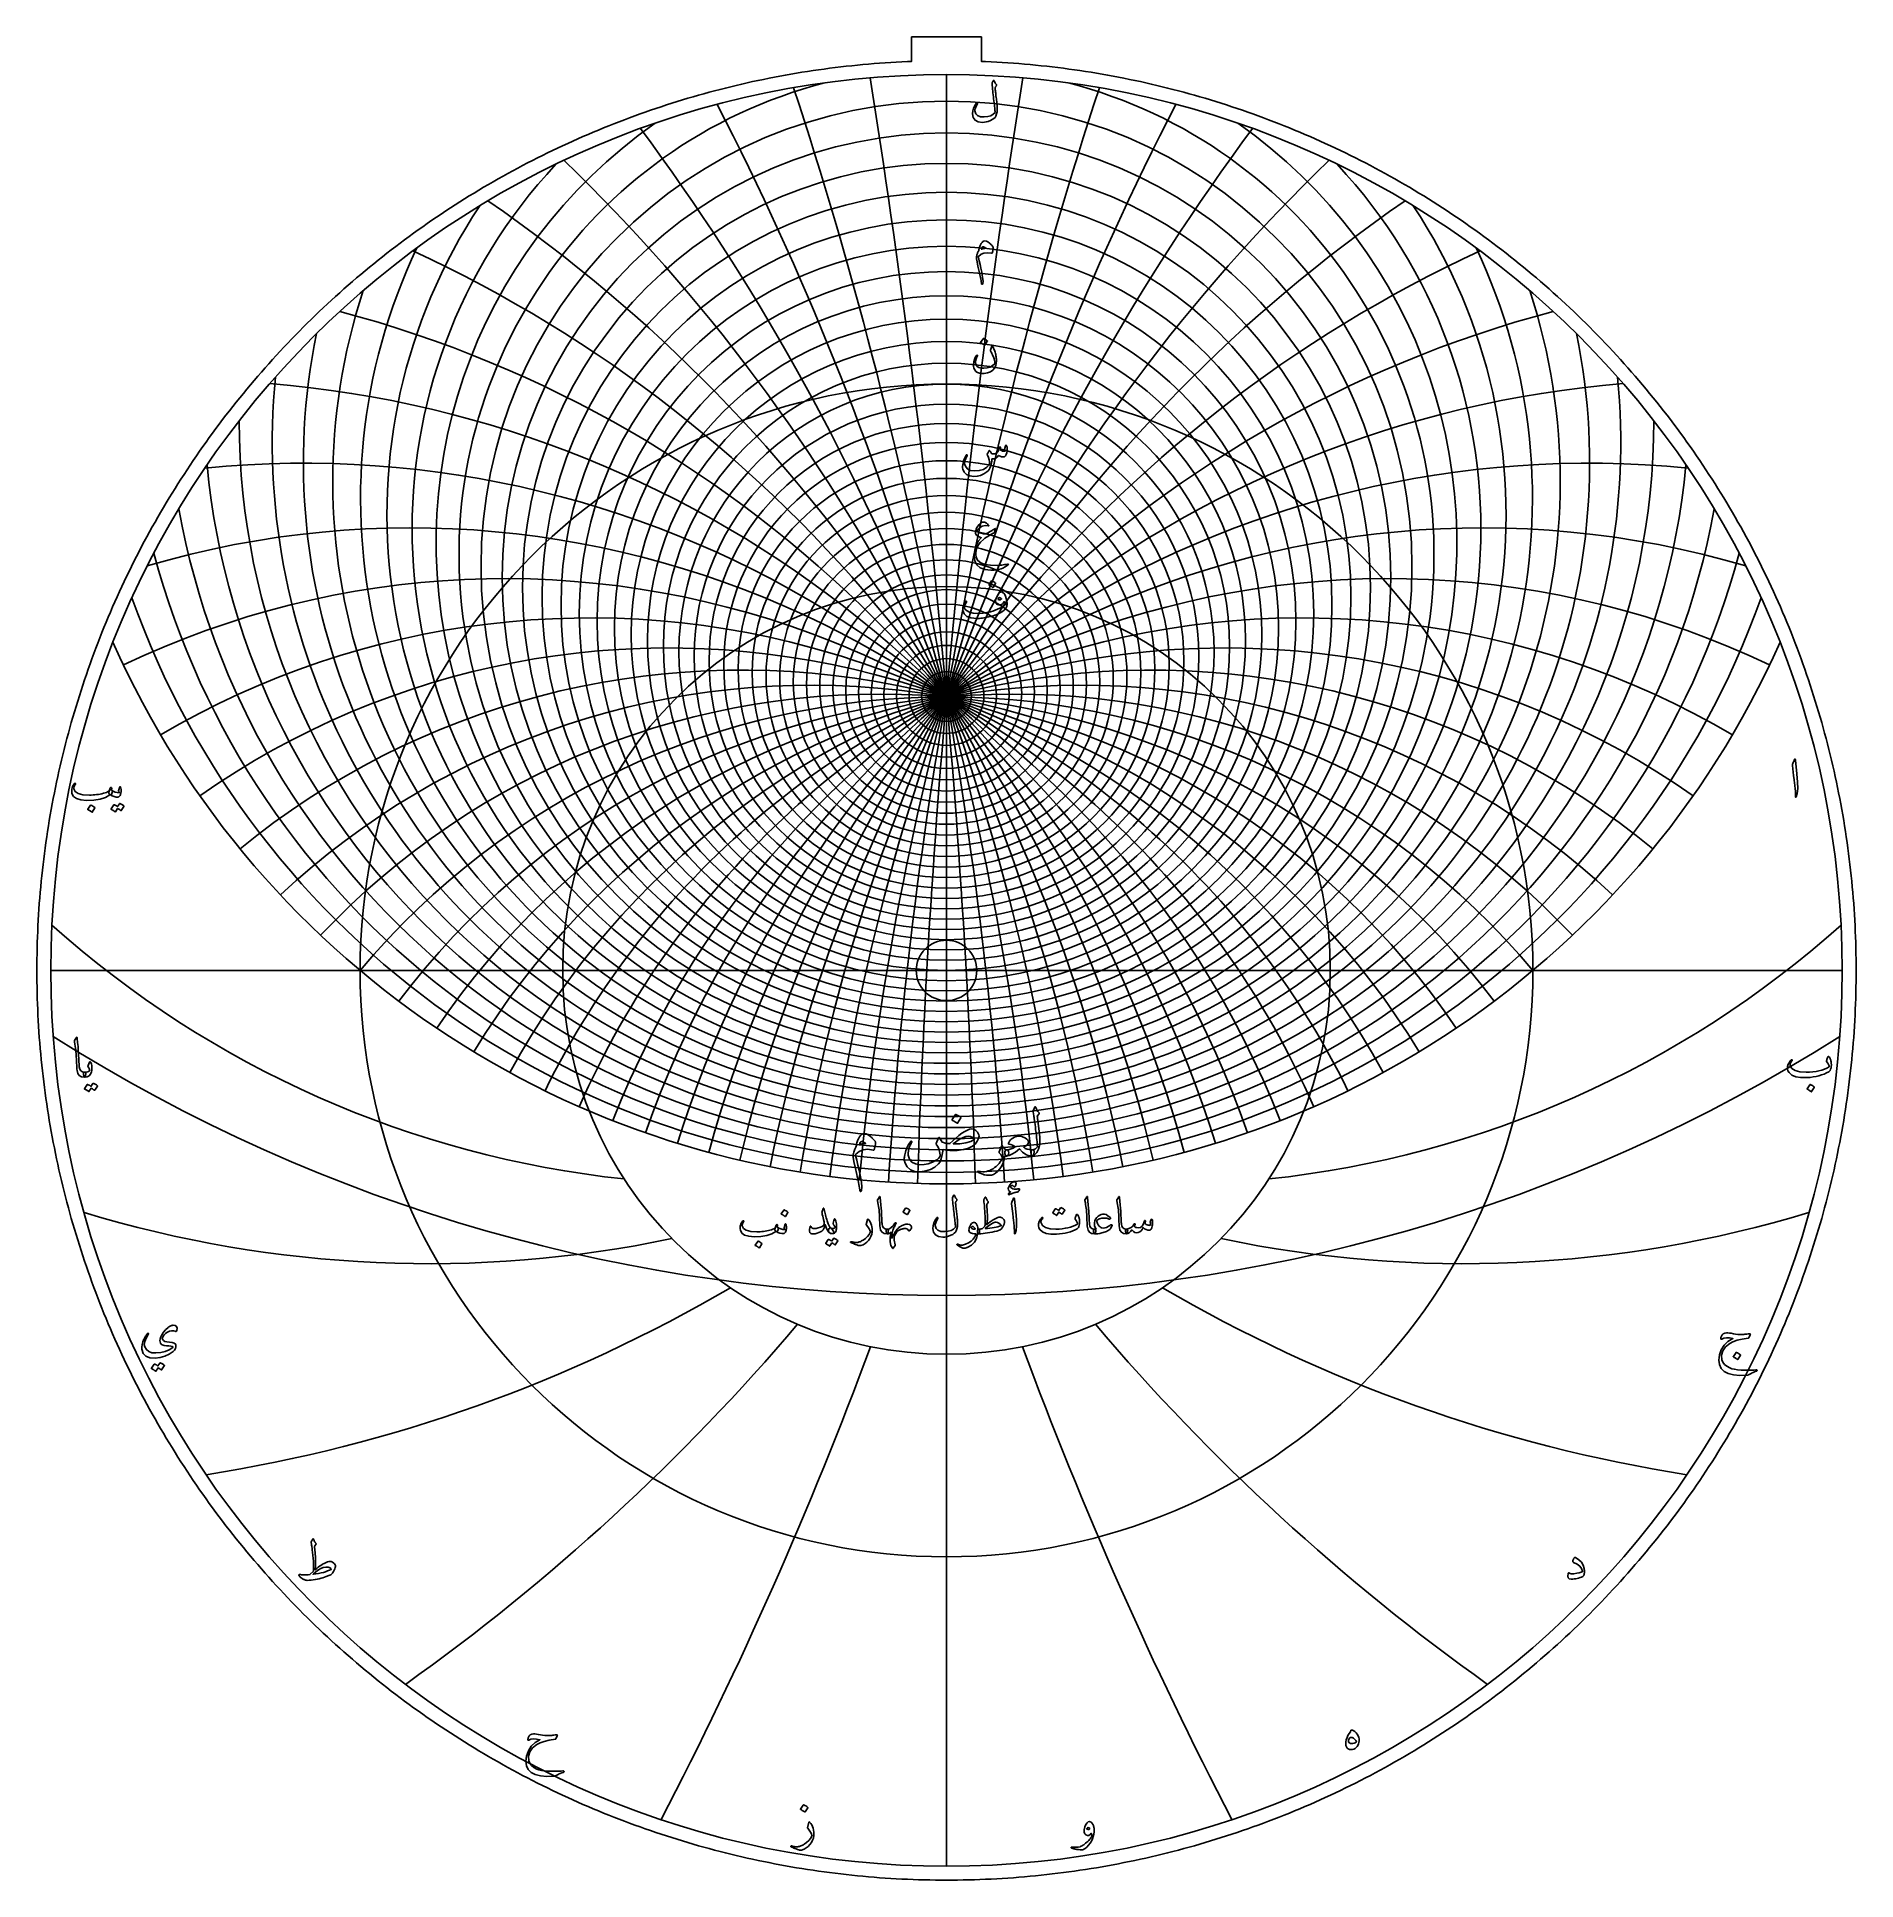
# Model space of a CAD drawing. Header units: millimetres. Extents: x -128 to 128, y -128 to 131.
import ezdxf

# ---------------------------------------------------------------- set-up
doc = ezdxf.new("R2010")
doc.units = ezdxf.units.MM
for name, color, linetype in [('CUT_INNER', 6, 'Continuous'), ('CUT_OUTER', 1, 'Continuous'), ('ENGRAVE', 7, 'Continuous'), ('ENGRAVE_FINE', 8, 'Continuous'), ('TEXT', 5, 'Continuous')]:
    doc.layers.add(name, color=color, linetype=linetype)

msp = doc.modelspace()

# ---------------------------------------------------------------- linework, layer by layer
at = {"layer": 'CUT_INNER'}
msp.add_circle((0, 0), 4.25, dxfattribs=at)
at = {"layer": 'CUT_OUTER'}
msp.add_lwpolyline([(127.9476, -0.7851), (127.9404, -1.5701), (127.9283, -2.3551), (127.9115, -3.1401), (127.8898, -3.9248), (127.8633, -4.7095), (127.832, -5.4939), (127.7959, -6.2782), (127.755, -7.0622), (127.7092, -7.846), (127.6587, -8.6294), (127.6033, -9.4126), (127.5432, -10.1954), (127.4782, -10.9778), (127.4084, -11.7598), (127.3339, -12.5413), (127.2545, -13.3224), (127.1704, -14.1029), (127.0815, -14.883), (126.9878, -15.6624), (126.8893, -16.4413), (126.786, -17.2196), (126.6779, -17.9972), (126.5651, -18.7742), (126.4476, -19.5504), (126.3252, -20.3259), (126.1981, -21.1006), (126.0663, -21.8746), (125.9297, -22.6477), (125.7883, -23.42), (125.6423, -24.1913), (125.4915, -24.9618), (125.336, -25.7313), (125.1757, -26.4999), (125.0108, -27.2675), (124.8411, -28.034), (124.6667, -28.7995), (124.4877, -29.5639), (124.3039, -30.3272), (124.1155, -31.0893), (123.9224, -31.8503), (123.7246, -32.6101), (123.5222, -33.3686), (123.3151, -34.1259), (123.1034, -34.8819), (122.8871, -35.6366), (122.6661, -36.3899), (122.4405, -37.1419), (122.2103, -37.8925), (121.9755, -38.6417), (121.7361, -39.3894), (121.4921, -40.1356), (121.2436, -40.8803), (120.9905, -41.6235), (120.7328, -42.3651), (120.4706, -43.1051), (120.2038, -43.8434), (119.9325, -44.5802), (119.6567, -45.3152), (119.3764, -46.0486), (119.0916, -46.7802), (118.8024, -47.51), (118.5086, -48.2381), (118.2104, -48.9643), (117.9077, -49.6887), (117.6006, -50.4113), (117.2891, -51.1319), (116.9731, -51.8506), (116.6528, -52.5674), (116.328, -53.2822), (115.9989, -53.9949), (115.6654, -54.7057), (115.3276, -55.4144), (114.9854, -56.1209), (114.6389, -56.8254), (114.288, -57.5278), (113.9329, -58.2279), (113.5735, -58.9259), (113.2098, -59.6217), (112.8418, -60.3152), (112.4696, -61.0065), (112.0932, -61.6954), (111.7125, -62.382), (111.3276, -63.0663), (110.9386, -63.7482), (110.5453, -64.4277), (110.1479, -65.1048), (109.7464, -65.7794), (109.3407, -66.4516), (108.9309, -67.1212), (108.517, -67.7884), (108.099, -68.4529), (107.677, -69.1149), (107.2509, -69.7743), (106.8207, -70.4311), (106.3865, -71.0852), (105.9484, -71.7366), (105.5062, -72.3854), (105.0601, -73.0314), (104.61, -73.6747), (104.1559, -74.3151), (103.698, -74.9528), (103.2361, -75.5877), (102.7704, -76.2197), (102.3008, -76.8489), (101.8273, -77.4751), (101.35, -78.0985), (100.8689, -78.7189), (100.384, -79.3363), (99.8953, -79.9508), (99.4029, -80.5622), (98.9067, -81.1706), (98.4068, -81.776), (97.9032, -82.3782), (97.3958, -82.9774), (96.8849, -83.5735), (96.3703, -84.1664), (95.852, -84.7561), (95.3301, -85.3426), (94.8047, -85.926), (94.2757, -86.5061), (93.7431, -87.0829), (93.207, -87.6565), (92.6674, -88.2267), (92.1243, -88.7936), (91.5778, -89.3572), (91.0277, -89.9175), (90.4743, -90.4743), (89.9175, -91.0277), (89.3572, -91.5778), (88.7936, -92.1243), (88.2267, -92.6674), (87.6565, -93.207), (87.0829, -93.7431), (86.5061, -94.2757), (85.926, -94.8047), (85.3426, -95.3301), (84.7561, -95.852), (84.1664, -96.3703), (83.5735, -96.8849), (82.9774, -97.3958), (82.3782, -97.9032), (81.776, -98.4068), (81.1706, -98.9067), (80.5622, -99.4029), (79.9508, -99.8953), (79.3363, -100.384), (78.7189, -100.8689), (78.0985, -101.35), (77.4751, -101.8273), (76.8489, -102.3008), (76.2197, -102.7704), (75.5877, -103.2361), (74.9528, -103.698), (74.3151, -104.1559), (73.6747, -104.61), (73.0314, -105.0601), (72.3854, -105.5062), (71.7366, -105.9484), (71.0852, -106.3865), (70.4311, -106.8207), (69.7743, -107.2509), (69.1149, -107.677), (68.4529, -108.099), (67.7884, -108.517), (67.1212, -108.9309), (66.4516, -109.3407), (65.7794, -109.7464), (65.1048, -110.1479), (64.4277, -110.5453), (63.7482, -110.9386), (63.0663, -111.3276), (62.382, -111.7125), (61.6954, -112.0932), (61.0065, -112.4696), (60.3152, -112.8418), (59.6217, -113.2098), (58.9259, -113.5735), (58.2279, -113.9329), (57.5278, -114.288), (56.8254, -114.6389), (56.1209, -114.9854), (55.4144, -115.3276), (54.7057, -115.6654), (53.9949, -115.9989), (53.2822, -116.328), (52.5674, -116.6528), (51.8506, -116.9731), (51.1319, -117.2891), (50.4113, -117.6006), (49.6887, -117.9077), (48.9643, -118.2104), (48.2381, -118.5086), (47.51, -118.8024), (46.7802, -119.0916), (46.0486, -119.3764), (45.3152, -119.6567), (44.5802, -119.9325), (43.8434, -120.2038), (43.1051, -120.4706), (42.3651, -120.7328), (41.6235, -120.9905), (40.8803, -121.2436), (40.1356, -121.4921), (39.3894, -121.7361), (38.6417, -121.9755), (37.8925, -122.2103), (37.1419, -122.4405), (36.3899, -122.6661), (35.6366, -122.8871), (34.8819, -123.1034), (34.1259, -123.3151), (33.3686, -123.5222), (32.6101, -123.7246), (31.8503, -123.9224), (31.0893, -124.1155), (30.3272, -124.3039), (29.5639, -124.4877), (28.7995, -124.6667), (28.034, -124.8411), (27.2675, -125.0108), (26.4999, -125.1757), (25.7313, -125.336), (24.9618, -125.4915), (24.1913, -125.6423), (23.42, -125.7883), (22.6477, -125.9297), (21.8746, -126.0663), (21.1006, -126.1981), (20.3259, -126.3252), (19.5504, -126.4476), (18.7742, -126.5651), (17.9972, -126.6779), (17.2196, -126.786), (16.4413, -126.8893), (15.6624, -126.9878), (14.883, -127.0815), (14.1029, -127.1704), (13.3224, -127.2545), (12.5413, -127.3339), (11.7598, -127.4084), (10.9778, -127.4782), (10.1954, -127.5432), (9.4126, -127.6033), (8.6294, -127.6587), (7.846, -127.7092), (7.0622, -127.755), (6.2782, -127.7959), (5.4939, -127.832), (4.7095, -127.8633), (3.9248, -127.8898), (3.1401, -127.9115), (2.3551, -127.9283), (1.5701, -127.9404), (0.7851, -127.9476), (0, -127.95), (-0.7851, -127.9476), (-1.5701, -127.9404), (-2.3551, -127.9283), (-3.1401, -127.9115), (-3.9248, -127.8898), (-4.7095, -127.8633), (-5.4939, -127.832), (-6.2782, -127.7959), (-7.0622, -127.755), (-7.846, -127.7092), (-8.6294, -127.6587), (-9.4126, -127.6033), (-10.1954, -127.5432), (-10.9778, -127.4782), (-11.7598, -127.4084), (-12.5413, -127.3339), (-13.3224, -127.2545), (-14.1029, -127.1704), (-14.883, -127.0815), (-15.6624, -126.9878), (-16.4413, -126.8893), (-17.2196, -126.786), (-17.9972, -126.6779), (-18.7742, -126.5651), (-19.5504, -126.4476), (-20.3259, -126.3252), (-21.1006, -126.1981), (-21.8746, -126.0663), (-22.6477, -125.9297), (-23.42, -125.7883), (-24.1913, -125.6423), (-24.9618, -125.4915), (-25.7313, -125.336), (-26.4999, -125.1757), (-27.2675, -125.0108), (-28.034, -124.8411), (-28.7995, -124.6667), (-29.5639, -124.4877), (-30.3272, -124.3039), (-31.0893, -124.1155), (-31.8503, -123.9224), (-32.6101, -123.7246), (-33.3686, -123.5222), (-34.1259, -123.3151), (-34.8819, -123.1034), (-35.6366, -122.8871), (-36.3899, -122.6661), (-37.1419, -122.4405), (-37.8925, -122.2103), (-38.6417, -121.9755), (-39.3894, -121.7361), (-40.1356, -121.4921), (-40.8803, -121.2436), (-41.6235, -120.9905), (-42.3651, -120.7328), (-43.1051, -120.4706), (-43.8434, -120.2038), (-44.5802, -119.9325), (-45.3152, -119.6567), (-46.0486, -119.3764), (-46.7802, -119.0916), (-47.51, -118.8024), (-48.2381, -118.5086), (-48.9643, -118.2104), (-49.6887, -117.9077), (-50.4113, -117.6006), (-51.1319, -117.2891), (-51.8506, -116.9731), (-52.5674, -116.6528), (-53.2822, -116.328), (-53.9949, -115.9989), (-54.7057, -115.6654), (-55.4144, -115.3276), (-56.1209, -114.9854), (-56.8254, -114.6389), (-57.5278, -114.288), (-58.2279, -113.9329), (-58.9259, -113.5735), (-59.6217, -113.2098), (-60.3152, -112.8418), (-61.0065, -112.4696), (-61.6954, -112.0932), (-62.382, -111.7125), (-63.0663, -111.3276), (-63.7482, -110.9386), (-64.4277, -110.5453), (-65.1048, -110.1479), (-65.7794, -109.7464), (-66.4516, -109.3407), (-67.1212, -108.9309), (-67.7884, -108.517), (-68.4529, -108.099), (-69.1149, -107.677), (-69.7743, -107.2509), (-70.4311, -106.8207), (-71.0852, -106.3865), (-71.7366, -105.9484), (-72.3854, -105.5062), (-73.0314, -105.0601), (-73.6747, -104.61), (-74.3151, -104.1559), (-74.9528, -103.698), (-75.5877, -103.2361), (-76.2197, -102.7704), (-76.8489, -102.3008), (-77.4751, -101.8273), (-78.0985, -101.35), (-78.7189, -100.8689), (-79.3363, -100.384), (-79.9508, -99.8953), (-80.5622, -99.4029), (-81.1706, -98.9067), (-81.776, -98.4068), (-82.3782, -97.9032), (-82.9774, -97.3958), (-83.5735, -96.8849), (-84.1664, -96.3703), (-84.7561, -95.852), (-85.3426, -95.3301), (-85.926, -94.8047), (-86.5061, -94.2757), (-87.0829, -93.7431), (-87.6565, -93.207), (-88.2267, -92.6674), (-88.7936, -92.1243), (-89.3572, -91.5778), (-89.9175, -91.0277), (-90.4743, -90.4743), (-91.0277, -89.9175), (-91.5778, -89.3572), (-92.1243, -88.7936), (-92.6674, -88.2267), (-93.207, -87.6565), (-93.7431, -87.0829), (-94.2757, -86.5061), (-94.8047, -85.926), (-95.3301, -85.3426), (-95.852, -84.7561), (-96.3703, -84.1664), (-96.8849, -83.5735), (-97.3958, -82.9774), (-97.9032, -82.3782), (-98.4068, -81.776), (-98.9067, -81.1706), (-99.4029, -80.5622), (-99.8953, -79.9508), (-100.384, -79.3363), (-100.8689, -78.7189), (-101.35, -78.0985), (-101.8273, -77.4751), (-102.3008, -76.8489), (-102.7704, -76.2197), (-103.2361, -75.5877), (-103.698, -74.9528), (-104.1559, -74.3151), (-104.61, -73.6747), (-105.0601, -73.0314), (-105.5062, -72.3854), (-105.9484, -71.7366), (-106.3865, -71.0852), (-106.8207, -70.4311), (-107.2509, -69.7743), (-107.677, -69.1149), (-108.099, -68.4529), (-108.517, -67.7884), (-108.9309, -67.1212), (-109.3407, -66.4516), (-109.7464, -65.7794), (-110.1479, -65.1048), (-110.5453, -64.4277), (-110.9386, -63.7482), (-111.3276, -63.0663), (-111.7125, -62.382), (-112.0932, -61.6954), (-112.4696, -61.0065), (-112.8418, -60.3152), (-113.2098, -59.6217), (-113.5735, -58.9259), (-113.9329, -58.2279), (-114.288, -57.5278), (-114.6389, -56.8254), (-114.9854, -56.1209), (-115.3276, -55.4144), (-115.6654, -54.7057), (-115.9989, -53.9949), (-116.328, -53.2822), (-116.6528, -52.5674), (-116.9731, -51.8506), (-117.2891, -51.1319), (-117.6006, -50.4113), (-117.9077, -49.6887), (-118.2104, -48.9643), (-118.5086, -48.2381), (-118.8024, -47.51), (-119.0916, -46.7802), (-119.3764, -46.0486), (-119.6567, -45.3152), (-119.9325, -44.5802), (-120.2038, -43.8434), (-120.4706, -43.1051), (-120.7328, -42.3651), (-120.9905, -41.6235), (-121.2436, -40.8803), (-121.4921, -40.1356), (-121.7361, -39.3894), (-121.9755, -38.6417), (-122.2103, -37.8925), (-122.4405, -37.1419), (-122.6661, -36.3899), (-122.8871, -35.6366), (-123.1034, -34.8819), (-123.3151, -34.1259), (-123.5222, -33.3686), (-123.7246, -32.6101), (-123.9224, -31.8503), (-124.1155, -31.0893), (-124.3039, -30.3272), (-124.4877, -29.5639), (-124.6667, -28.7995), (-124.8411, -28.034), (-125.0108, -27.2675), (-125.1757, -26.4999), (-125.336, -25.7313), (-125.4915, -24.9618), (-125.6423, -24.1913), (-125.7883, -23.42), (-125.9297, -22.6477), (-126.0663, -21.8746), (-126.1981, -21.1006), (-126.3252, -20.3259), (-126.4476, -19.5504), (-126.5651, -18.7742), (-126.6779, -17.9972), (-126.786, -17.2196), (-126.8893, -16.4413), (-126.9878, -15.6624), (-127.0815, -14.883), (-127.1704, -14.1029), (-127.2545, -13.3224), (-127.3339, -12.5413), (-127.4084, -11.7598), (-127.4782, -10.9778), (-127.5432, -10.1954), (-127.6033, -9.4126), (-127.6587, -8.6294), (-127.7092, -7.846), (-127.755, -7.0622), (-127.7959, -6.2782), (-127.832, -5.4939), (-127.8633, -4.7095), (-127.8898, -3.9248), (-127.9115, -3.1401), (-127.9283, -2.3551), (-127.9404, -1.5701), (-127.9476, -0.7851), (-127.95, 0), (-127.9476, 0.7851), (-127.9404, 1.5701), (-127.9283, 2.3551), (-127.9115, 3.1401), (-127.8898, 3.9248), (-127.8633, 4.7095), (-127.832, 5.4939), (-127.7959, 6.2782), (-127.755, 7.0622), (-127.7092, 7.846), (-127.6587, 8.6294), (-127.6033, 9.4126), (-127.5432, 10.1954), (-127.4782, 10.9778), (-127.4084, 11.7598), (-127.3339, 12.5413), (-127.2545, 13.3224), (-127.1704, 14.1029), (-127.0815, 14.883), (-126.9878, 15.6624), (-126.8893, 16.4413), (-126.786, 17.2196), (-126.6779, 17.9972), (-126.5651, 18.7742), (-126.4476, 19.5504), (-126.3252, 20.3259), (-126.1981, 21.1006), (-126.0663, 21.8746), (-125.9297, 22.6477), (-125.7883, 23.42), (-125.6423, 24.1913), (-125.4915, 24.9618), (-125.336, 25.7313), (-125.1757, 26.4999), (-125.0108, 27.2675), (-124.8411, 28.034), (-124.6667, 28.7995), (-124.4877, 29.5639), (-124.3039, 30.3272), (-124.1155, 31.0893), (-123.9224, 31.8503), (-123.7246, 32.6101), (-123.5222, 33.3686), (-123.3151, 34.1259), (-123.1034, 34.8819), (-122.8871, 35.6366), (-122.6661, 36.3899), (-122.4405, 37.1419), (-122.2103, 37.8925), (-121.9755, 38.6417), (-121.7361, 39.3894), (-121.4921, 40.1356), (-121.2436, 40.8803), (-120.9905, 41.6235), (-120.7328, 42.3651), (-120.4706, 43.1051), (-120.2038, 43.8434), (-119.9325, 44.5802), (-119.6567, 45.3152), (-119.3764, 46.0486), (-119.0916, 46.7802), (-118.8024, 47.51), (-118.5086, 48.2381), (-118.2104, 48.9643), (-117.9077, 49.6887), (-117.6006, 50.4113), (-117.2891, 51.1319), (-116.9731, 51.8506), (-116.6528, 52.5674), (-116.328, 53.2822), (-115.9989, 53.9949), (-115.6654, 54.7057), (-115.3276, 55.4144), (-114.9854, 56.1209), (-114.6389, 56.8254), (-114.288, 57.5278), (-113.9329, 58.2279), (-113.5735, 58.9259), (-113.2098, 59.6217), (-112.8418, 60.3152), (-112.4696, 61.0065), (-112.0932, 61.6954), (-111.7125, 62.382), (-111.3276, 63.0663), (-110.9386, 63.7482), (-110.5453, 64.4277), (-110.1479, 65.1048), (-109.7464, 65.7794), (-109.3407, 66.4516), (-108.9309, 67.1212), (-108.517, 67.7884), (-108.099, 68.4529), (-107.677, 69.1149), (-107.2509, 69.7743), (-106.8207, 70.4311), (-106.3865, 71.0852), (-105.9484, 71.7366), (-105.5062, 72.3854), (-105.0601, 73.0314), (-104.61, 73.6747), (-104.1559, 74.3151), (-103.698, 74.9528), (-103.2361, 75.5877), (-102.7704, 76.2197), (-102.3008, 76.8489), (-101.8273, 77.4751), (-101.35, 78.0985), (-100.8689, 78.7189), (-100.384, 79.3363), (-99.8953, 79.9508), (-99.4029, 80.5622), (-98.9067, 81.1706), (-98.4068, 81.776), (-97.9032, 82.3782), (-97.3958, 82.9774), (-96.8849, 83.5735), (-96.3703, 84.1664), (-95.852, 84.7561), (-95.3301, 85.3426), (-94.8047, 85.926), (-94.2757, 86.5061), (-93.7431, 87.0829), (-93.207, 87.6565), (-92.6674, 88.2267), (-92.1243, 88.7936), (-91.5778, 89.3572), (-91.0277, 89.9175), (-90.4743, 90.4743), (-89.9175, 91.0277), (-89.3572, 91.5778), (-88.7936, 92.1243), (-88.2267, 92.6674), (-87.6565, 93.207), (-87.0829, 93.7431), (-86.5061, 94.2757), (-85.926, 94.8047), (-85.3426, 95.3301), (-84.7561, 95.852), (-84.1664, 96.3703), (-83.5735, 96.8849), (-82.9774, 97.3958), (-82.3782, 97.9032), (-81.776, 98.4068), (-81.1706, 98.9067), (-80.5622, 99.4029), (-79.9508, 99.8953), (-79.3363, 100.384), (-78.7189, 100.8689), (-78.0985, 101.35), (-77.4751, 101.8273), (-76.8489, 102.3008), (-76.2197, 102.7704), (-75.5877, 103.2361), (-74.9528, 103.698), (-74.3151, 104.1559), (-73.6747, 104.61), (-73.0314, 105.0601), (-72.3854, 105.5062), (-71.7366, 105.9484), (-71.0852, 106.3865), (-70.4311, 106.8207), (-69.7743, 107.2509), (-69.1149, 107.677), (-68.4529, 108.099), (-67.7884, 108.517), (-67.1212, 108.9309), (-66.4516, 109.3407), (-65.7794, 109.7464), (-65.1048, 110.1479), (-64.4277, 110.5453), (-63.7482, 110.9386), (-63.0663, 111.3276), (-62.382, 111.7125), (-61.6954, 112.0932), (-61.0065, 112.4696), (-60.3152, 112.8418), (-59.6217, 113.2098), (-58.9259, 113.5735), (-58.2279, 113.9329), (-57.5278, 114.288), (-56.8254, 114.6389), (-56.1209, 114.9854), (-55.4144, 115.3276), (-54.7057, 115.6654), (-53.9949, 115.9989), (-53.2822, 116.328), (-52.5674, 116.6528), (-51.8506, 116.9731), (-51.1319, 117.2891), (-50.4113, 117.6006), (-49.6887, 117.9077), (-48.9643, 118.2104), (-48.2381, 118.5086), (-47.51, 118.8024), (-46.7802, 119.0916), (-46.0486, 119.3764), (-45.3152, 119.6567), (-44.5802, 119.9325), (-43.8434, 120.2038), (-43.1051, 120.4706), (-42.3651, 120.7328), (-41.6235, 120.9905), (-40.8803, 121.2436), (-40.1356, 121.4921), (-39.3894, 121.7361), (-38.6417, 121.9755), (-37.8925, 122.2103), (-37.1419, 122.4405), (-36.3899, 122.6661), (-35.6366, 122.8871), (-34.8819, 123.1034), (-34.1259, 123.3151), (-33.3686, 123.5222), (-32.6101, 123.7246), (-31.8503, 123.9224), (-31.0893, 124.1155), (-30.3272, 124.3039), (-29.5639, 124.4877), (-28.7995, 124.6667), (-28.034, 124.8411), (-27.2675, 125.0108), (-26.4999, 125.1757), (-25.7313, 125.336), (-24.9618, 125.4915), (-24.1913, 125.6423), (-23.42, 125.7883), (-22.6477, 125.9297), (-21.8746, 126.0663), (-21.1006, 126.1981), (-20.3259, 126.3252), (-19.5504, 126.4476), (-18.7742, 126.5651), (-17.9972, 126.6779), (-17.2196, 126.786), (-16.4413, 126.8893), (-15.6624, 126.9878), (-14.883, 127.0815), (-14.1029, 127.1704), (-13.3224, 127.2545), (-12.5413, 127.3339), (-11.7598, 127.4084), (-10.9778, 127.4782), (-10.1954, 127.5432), (-9.4126, 127.6033), (-8.6294, 127.6587), (-7.846, 127.7092), (-7.0622, 127.755), (-6.2782, 127.7959), (-5.4939, 127.832), (-4.9, 127.8557), (-4.9, 131.31), (4.9, 131.31), (4.9, 127.8557), (5.4939, 127.832), (6.2782, 127.7959), (7.0622, 127.755), (7.846, 127.7092), (8.6294, 127.6587), (9.4126, 127.6033), (10.1954, 127.5432), (10.9778, 127.4782), (11.7598, 127.4084), (12.5413, 127.3339), (13.3224, 127.2545), (14.1029, 127.1704), (14.883, 127.0815), (15.6624, 126.9878), (16.4413, 126.8893), (17.2196, 126.786), (17.9972, 126.6779), (18.7742, 126.5651), (19.5504, 126.4476), (20.3259, 126.3252), (21.1006, 126.1981), (21.8746, 126.0663), (22.6477, 125.9297), (23.42, 125.7883), (24.1913, 125.6423), (24.9618, 125.4915), (25.7313, 125.336), (26.4999, 125.1757), (27.2675, 125.0108), (28.034, 124.8411), (28.7995, 124.6667), (29.5639, 124.4877), (30.3272, 124.3039), (31.0893, 124.1155), (31.8503, 123.9224), (32.6101, 123.7246), (33.3686, 123.5222), (34.1259, 123.3151), (34.8819, 123.1034), (35.6366, 122.8871), (36.3899, 122.6661), (37.1419, 122.4405), (37.8925, 122.2103), (38.6417, 121.9755), (39.3894, 121.7361), (40.1356, 121.4921), (40.8803, 121.2436), (41.6235, 120.9905), (42.3651, 120.7328), (43.1051, 120.4706), (43.8434, 120.2038), (44.5802, 119.9325), (45.3152, 119.6567), (46.0486, 119.3764), (46.7802, 119.0916), (47.51, 118.8024), (48.2381, 118.5086), (48.9643, 118.2104), (49.6887, 117.9077), (50.4113, 117.6006), (51.1319, 117.2891), (51.8506, 116.9731), (52.5674, 116.6528), (53.2822, 116.328), (53.9949, 115.9989), (54.7057, 115.6654), (55.4144, 115.3276), (56.1209, 114.9854), (56.8254, 114.6389), (57.5278, 114.288), (58.2279, 113.9329), (58.9259, 113.5735), (59.6217, 113.2098), (60.3152, 112.8418), (61.0065, 112.4696), (61.6954, 112.0932), (62.382, 111.7125), (63.0663, 111.3276), (63.7482, 110.9386), (64.4277, 110.5453), (65.1048, 110.1479), (65.7794, 109.7464), (66.4516, 109.3407), (67.1212, 108.9309), (67.7884, 108.517), (68.4529, 108.099), (69.1149, 107.677), (69.7743, 107.2509), (70.4311, 106.8207), (71.0852, 106.3865), (71.7366, 105.9484), (72.3854, 105.5062), (73.0314, 105.0601), (73.6747, 104.61), (74.3151, 104.1559), (74.9528, 103.698), (75.5877, 103.2361), (76.2197, 102.7704), (76.8489, 102.3008), (77.4751, 101.8273), (78.0985, 101.35), (78.7189, 100.8689), (79.3363, 100.384), (79.9508, 99.8953), (80.5622, 99.4029), (81.1706, 98.9067), (81.776, 98.4068), (82.3782, 97.9032), (82.9774, 97.3958), (83.5735, 96.8849), (84.1664, 96.3703), (84.7561, 95.852), (85.3426, 95.3301), (85.926, 94.8047), (86.5061, 94.2757), (87.0829, 93.7431), (87.6565, 93.207), (88.2267, 92.6674), (88.7936, 92.1243), (89.3572, 91.5778), (89.9175, 91.0277), (90.4743, 90.4743), (91.0277, 89.9175), (91.5778, 89.3572), (92.1243, 88.7936), (92.6674, 88.2267), (93.207, 87.6565), (93.7431, 87.0829), (94.2757, 86.5061), (94.8047, 85.926), (95.3301, 85.3426), (95.852, 84.7561), (96.3703, 84.1664), (96.8849, 83.5735), (97.3958, 82.9774), (97.9032, 82.3782), (98.4068, 81.776), (98.9067, 81.1706), (99.4029, 80.5622), (99.8953, 79.9508), (100.384, 79.3363), (100.8689, 78.7189), (101.35, 78.0985), (101.8273, 77.4751), (102.3008, 76.8489), (102.7704, 76.2197), (103.2361, 75.5877), (103.698, 74.9528), (104.1559, 74.3151), (104.61, 73.6747), (105.0601, 73.0314), (105.5062, 72.3854), (105.9484, 71.7366), (106.3865, 71.0852), (106.8207, 70.4311), (107.2509, 69.7743), (107.677, 69.1149), (108.099, 68.4529), (108.517, 67.7884), (108.9309, 67.1212), (109.3407, 66.4516), (109.7464, 65.7794), (110.1479, 65.1048), (110.5453, 64.4277), (110.9386, 63.7482), (111.3276, 63.0663), (111.7125, 62.382), (112.0932, 61.6954), (112.4696, 61.0065), (112.8418, 60.3152), (113.2098, 59.6217), (113.5735, 58.9259), (113.9329, 58.2279), (114.288, 57.5278), (114.6389, 56.8254), (114.9854, 56.1209), (115.3276, 55.4144), (115.6654, 54.7057), (115.9989, 53.9949), (116.328, 53.2822), (116.6528, 52.5674), (116.9731, 51.8506), (117.2891, 51.1319), (117.6006, 50.4113), (117.9077, 49.6887), (118.2104, 48.9643), (118.5086, 48.2381), (118.8024, 47.51), (119.0916, 46.7802), (119.3764, 46.0486), (119.6567, 45.3152), (119.9325, 44.5802), (120.2038, 43.8434), (120.4706, 43.1051), (120.7328, 42.3651), (120.9905, 41.6235), (121.2436, 40.8803), (121.4921, 40.1356), (121.7361, 39.3894), (121.9755, 38.6417), (122.2103, 37.8925), (122.4405, 37.1419), (122.6661, 36.3899), (122.8871, 35.6366), (123.1034, 34.8819), (123.3151, 34.1259), (123.5222, 33.3686), (123.7246, 32.6101), (123.9224, 31.8503), (124.1155, 31.0893), (124.3039, 30.3272), (124.4877, 29.5639), (124.6667, 28.7995), (124.8411, 28.034), (125.0108, 27.2675), (125.1757, 26.4999), (125.336, 25.7313), (125.4915, 24.9618), (125.6423, 24.1913), (125.7883, 23.42), (125.9297, 22.6477), (126.0663, 21.8746), (126.1981, 21.1006), (126.3252, 20.3259), (126.4476, 19.5504), (126.5651, 18.7742), (126.6779, 17.9972), (126.786, 17.2196), (126.8893, 16.4413), (126.9878, 15.6624), (127.0815, 14.883), (127.1704, 14.1029), (127.2545, 13.3224), (127.3339, 12.5413), (127.4084, 11.7598), (127.4782, 10.9778), (127.5432, 10.1954), (127.6033, 9.4126), (127.6587, 8.6294), (127.7092, 7.846), (127.755, 7.0622), (127.7959, 6.2782), (127.832, 5.4939), (127.8633, 4.7095), (127.8898, 3.9248), (127.9115, 3.1401), (127.9283, 2.3551), (127.9404, 1.5701), (127.9476, 0.7851), (127.95, 0)], close=True, dxfattribs=at)
at = {"layer": 'ENGRAVE'}
for points in [[(0, -126), (0, 126)], [(-126, 0), (126, 0)], [(0, -126), (0, -53.9894)]]:
    msp.add_lwpolyline(points, dxfattribs=at)
for centre, radius in [((0, 0), 126), ((0, 55.2876), 62.5035), ((0, 49.1469), 49.1469), ((0, 0), 82.4783), ((0, 44.8471), 37.6312), ((0, 41.8753), 27.3322), ((0, 39.9259), 17.826), ((0, 0), 53.9894), ((0, 38.8192), 8.7996), ((0, 38.4602), 1.68)]:
    msp.add_circle(centre, radius, dxfattribs=at)
for centre, radius, start, end in [((0, 64.1567), 78.6998, 146.549947, 33.450053), ((0, 77.3876), 99.4876, 180.039534, 359.960466), ((0, 98.2938), 128.3134, 203.97548, 336.02452), ((0, -69.2075), 107.6677, 40, 140), ((0, -69.2075), 107.6677, 40, 140), ((-30.3087, 113.1137), 143.2341, 228.168317, 263.981304), ((30.3087, 113.1137), 143.2341, 276.018696, 311.831683), ((-72.76, 126.024), 167.2685, 253.125475, 281.775865), ((72.76, 126.024), 167.2685, 258.224135, 286.874525), ((-136.5716, 136.5716), 210.0149, 278.882702, 300.370494), ((136.5716, 136.5716), 210.0149, 239.629506, 261.117298), ((-250.0811, 144.3844), 300.3167, 305.399857, 319.725052), ((250.0811, 144.3844), 300.3167, 220.274948, 234.600143), ((-556.7691, 149.1858), 582.2808, 332.5276836, 339.690281), ((556.7691, 149.1858), 582.2808, 200.309719, 207.4723164)]:
    msp.add_arc(centre, radius, start, end, dxfattribs=at)
at = {"layer": 'ENGRAVE_FINE'}
for centre, radius in [((0, 56.8051), 65.4739), ((0, 53.8771), 59.6445), ((0, 52.5649), 56.8874), ((0, 51.3436), 54.2238), ((0, 50.2063), 51.6459), ((0, 48.16), 46.7204), ((0, 47.2408), 44.3606), ((0, 46.3848), 42.0623), ((0, 45.5881), 39.8207), ((0, 44.1586), 35.4898), ((0, 43.5196), 33.3926), ((0, 42.9277), 31.3361), ((0, 42.3803), 29.317), ((0, 41.4109), 25.3787), ((0, 40.9852), 23.4539), ((0, 40.5967), 21.5551), ((0, 40.2441), 19.6799), ((0, 39.6413), 15.991), ((0, 39.3891), 14.1729), ((0, 39.1685), 12.3697), ((0, 38.9787), 10.5792), ((0, 38.6894), 7.029), ((0, 38.5889), 5.2655), ((0, 38.5174), 3.5074), ((0, 38.4745), 1.7528)]:
    msp.add_circle(centre, radius, dxfattribs=at)
for centre, radius, start, end in [((0, 58.4392), 68.5662, 104.474496, 75.525504), ((-1230.6478, -69.2075), 1235.3486, 1.8208537, 9.0703161), ((-1230.6478, -69.2075), 1235.3486, 1.8208537, 9.0703161), ((1230.6478, -69.2075), 1235.3486, 170.9296839, 178.1791463), ((1230.6478, -69.2075), 1235.3486, 170.9296839, 178.1791463), ((-610.614, -69.2075), 620.0337, 3.6477373, 18.1709387), ((-610.614, -69.2075), 620.0337, 3.6477373, 18.1709387), ((610.614, -69.2075), 620.0337, 161.8290613, 176.3522627), ((610.614, -69.2075), 620.0337, 161.8290613, 176.3522627), ((-401.8214, -69.2075), 415.9962, 5.486755, 27.332415), ((-401.8214, -69.2075), 415.9962, 5.486755, 27.332415), ((401.8214, -69.2075), 415.9962, 152.667585, 174.513245), ((401.8214, -69.2075), 415.9962, 152.667585, 174.513245), ((0, 60.2006), 71.7922, 124.801633, 55.198367), ((-295.8147, -69.2075), 314.7994, 7.344159, 36.585691), ((-295.8147, -69.2075), 314.7994, 7.344159, 36.585691), ((295.8147, -69.2075), 314.7994, 143.414309, 172.655841), ((295.8147, -69.2075), 314.7994, 143.414309, 172.655841), ((0, 62.1018), 75.1651, 136.97823, 43.02177), ((-230.8942, -69.2075), 254.7636, 9.226433, 45.962094), ((-230.8942, -69.2075), 254.7636, 9.226433, 45.962094), ((230.8942, -69.2075), 254.7636, 134.037906, 170.773567), ((230.8942, -69.2075), 254.7636, 134.037906, 170.773567), ((-186.486, -69.2075), 215.3355, 11.140372, 55.492982), ((-186.486, -69.2075), 215.3355, 11.140372, 55.492982), ((186.486, -69.2075), 215.3355, 124.507018, 168.859628), ((186.486, -69.2075), 215.3355, 124.507018, 168.859628), ((0, 66.3813), 82.4134, 154.69046, 25.30954), ((-153.7655, -69.2075), 187.713, 13.093178, 65.208864), ((-153.7655, -69.2075), 187.713, 13.093178, 65.208864), ((153.7655, -69.2075), 187.713, 114.791136, 166.906822), ((153.7655, -69.2075), 187.713, 114.791136, 166.906822), ((0, 68.7939), 86.3252, 161.893034, 18.106966), ((-128.3134, -69.2075), 167.5013, 15.092561, 75.137638), ((-128.3134, -69.2075), 167.5013, 15.092561, 75.137638), ((128.3134, -69.2075), 167.5013, 104.862362, 164.907439), ((128.3134, -69.2075), 167.5013, 104.862362, 164.907439), ((0, 71.4156), 90.4572, 168.420935, 11.579065), ((0, 74.2707), 94.8348, 174.434401, 5.565599), ((-107.6677, -69.2075), 152.2652, 17.146853, 85.301517), ((-107.6677, -69.2075), 152.2652, 17.146853, 85.301517), ((107.6677, -69.2075), 152.2652, 94.698483, 162.853147), ((107.6677, -69.2075), 152.2652, 94.698483, 162.853147), ((-90.344, -69.2075), 140.5502, 19.26514, 95.711992), ((-90.344, -69.2075), 140.5502, 19.26514, 95.711992), ((0, 80.7995), 104.4497, 185.310853, 354.689147), ((90.344, -69.2075), 140.5502, 84.288008, 160.73486), ((90.344, -69.2075), 140.5502, 84.288008, 160.73486), ((0, 84.5452), 109.7614, 190.30301, 349.69699), ((-75.3898, -69.2075), 131.438, 21.457412, 106.362162), ((-75.3898, -69.2075), 131.438, 21.457412, 106.362162), ((75.3898, -69.2075), 131.438, 73.637838, 158.542588), ((75.3898, -69.2075), 131.438, 73.637838, 158.542588), ((0, 88.671), 115.4698, 195.057441, 344.942559), ((-62.162, -69.2075), 124.324, 23.734738, 115.544112), ((-62.162, -69.2075), 124.324, 23.734738, 115.544112), ((62.162, -69.2075), 124.324, 64.455888, 156.265262), ((62.162, -69.2075), 124.324, 64.455888, 156.265262), ((0, 93.2318), 121.6314, 199.606392, 340.393608), ((-50.2063, -69.2075), 118.7982, 26.109467, 120.519718), ((-50.2063, -69.2075), 118.7982, 26.109467, 120.519718), ((50.2063, -69.2075), 118.7982, 59.480282, 153.890533), ((50.2063, -69.2075), 118.7982, 59.480282, 153.890533), ((-39.1878, -69.2075), 114.5776, 28.59547, 125.068875), ((-39.1878, -69.2075), 114.5776, 28.59547, 125.068875), ((39.1878, -69.2075), 114.5776, 54.931125, 151.40453), ((39.1878, -69.2075), 114.5776, 54.931125, 151.40453), ((-28.8495, -69.2075), 111.4658, 31.208416, 129.246732), ((-28.8495, -69.2075), 111.4658, 31.208416, 129.246732), ((28.8495, -69.2075), 111.4658, 50.753268, 148.791584), ((28.8495, -69.2075), 111.4658, 50.753268, 148.791584), ((-18.9847, -69.2075), 109.3287, 33.966107, 133.101185), ((-18.9847, -69.2075), 109.3287, 33.966107, 133.101185), ((18.9847, -69.2075), 109.3287, 46.898815, 146.033893), ((18.9847, -69.2075), 109.3287, 46.898815, 146.033893), ((-9.4197, -69.2075), 108.079, 36.888867, 136.673671), ((-9.4197, -69.2075), 108.079, 36.888867, 136.673671), ((9.4197, -69.2075), 108.079, 43.326329, 143.111133), ((9.4197, -69.2075), 108.079, 43.326329, 143.111133), ((0, 189.2977), 235.0162, 237.678517, 302.321483)]:
    msp.add_arc(centre, radius, start, end, dxfattribs=at)
at = {"layer": 'TEXT'}
for points in [[(6.5722, 125.1412), (6.5849, 125.1634), (6.6012, 125.1793), (6.6212, 125.1888), (6.6448, 125.192), (6.6683, 125.1879), (6.6883, 125.1756), (6.7046, 125.1552), (6.7173, 125.1267), (6.7849, 124.9602), (6.8571, 124.8164), (6.9337, 124.6953), (7.0149, 124.5968), (7.039, 124.5614), (7.0458, 124.5206), (7.0353, 124.4743), (7.0077, 124.4226), (6.99, 124.3977), (6.9732, 124.3736), (6.9573, 124.3505), (6.9423, 124.3283), (6.9283, 124.3074), (6.9151, 124.2883), (6.9029, 124.2711), (6.8915, 124.2557), (6.8725, 124.2276), (6.8589, 124.194), (6.8507, 124.155), (6.848, 124.1105), (6.8566, 123.9851), (6.8679, 123.8483), (6.882, 123.7002), (6.8988, 123.5408), (6.9178, 123.37), (6.9387, 123.1878), (6.9614, 122.9944), (6.9859, 122.7896), (7.0133, 122.5852), (7.0376, 122.3931), (7.0587, 122.2132), (7.0766, 122.0456), (7.0918, 121.8898), (7.1047, 121.7453), (7.1154, 121.6122), (7.1238, 121.4904), (7.1333, 121.1297), (7.1038, 120.7881), (7.0353, 120.4656), (6.9278, 120.1621), (6.823, 119.9839), (6.6611, 119.8192), (6.442, 119.6681), (6.1657, 119.5307), (5.8663, 119.4168), (5.5851, 119.3365), (5.322, 119.2898), (5.077, 119.2767), (4.4637, 119.361), (4.0246, 119.5924), (3.7597, 119.9707), (3.669, 120.496), (3.7007, 120.8875), (3.8032, 121.2708), (3.9765, 121.646), (4.2206, 122.0129), (4.2392, 122.0343), (4.2587, 122.0474), (4.2791, 122.0524), (4.3004, 122.0492), (4.3231, 122.0406), (4.3403, 122.0293), (4.3521, 122.0152), (4.3585, 121.9984), (4.363, 121.9735), (4.3621, 121.9494), (4.3557, 121.9263), (4.344, 121.9041), (4.1775, 121.5797), (4.0627, 121.3035), (3.9996, 121.0753), (3.9883, 120.8952), (4.1094, 120.5073), (4.3712, 120.2365), (4.7735, 120.0828), (5.3165, 120.046), (5.806, 120.0991), (6.222, 120.222), (6.5645, 120.4148), (6.8335, 120.6775), (6.8278, 120.8043), (6.818, 120.9524), (6.8042, 121.1218), (6.7863, 121.3125), (6.7638, 121.5251), (6.7364, 121.7598), (6.704, 122.0168), (6.6665, 122.296), (6.6311, 122.5841), (6.5976, 122.8676), (6.5658, 123.1466), (6.5359, 123.421), (6.5082, 123.6909), (6.4833, 123.9563), (6.461, 124.2171), (6.4415, 124.4734), (6.4125, 124.7202), (6.4139, 124.7483), (6.4179, 124.7746), (6.4247, 124.7991), (6.4343, 124.8218)], [(4.5145, 101.1583), (4.5342, 101.2742), (4.5572, 101.3896), (4.5832, 101.5046), (4.6125, 101.6192), (4.6458, 101.7324), (4.6842, 101.8433), (4.7275, 101.9519), (4.7758, 102.0583), (4.8829, 102.2511), (4.9935, 102.4012), (5.1079, 102.5087), (5.2258, 102.5736), (5.4054, 102.6049), (5.6032, 102.5682), (5.8192, 102.4634), (6.0532, 102.2905), (6.1176, 102.2352), (6.1802, 102.178), (6.241, 102.1191), (6.3, 102.0583), (6.3576, 101.9957), (6.4143, 101.9313), (6.4701, 101.865), (6.525, 101.797), (6.5531, 101.7575), (6.5722, 101.719), (6.5822, 101.6813), (6.5831, 101.6446), (6.5586, 101.4965), (6.5359, 101.3642), (6.515, 101.2479), (6.496, 101.1474), (6.4792, 101.0642), (6.4651, 100.9995), (6.4538, 100.9535), (6.4452, 100.926), (6.4238, 100.8925), (6.3962, 100.8716), (6.3621, 100.8634), (6.3218, 100.868), (5.7597, 100.9469), (5.2712, 100.9006), (4.8561, 100.7292), (4.5145, 100.4325), (4.4905, 100.3962), (4.4764, 100.3599), (4.4723, 100.3236), (4.4782, 100.2873), (4.6061, 99.7983), (4.7286, 99.2893), (4.8457, 98.7604), (4.9573, 98.2115), (5.0834, 97.473), (5.1351, 96.9413), (5.1124, 96.6166), (5.0153, 96.4986), (4.9759, 96.5077), (4.9446, 96.5422), (4.9214, 96.602), (4.9065, 96.6873), (4.8888, 96.8651), (4.8647, 97.0502), (4.8343, 97.2426), (4.7976, 97.4422), (4.7554, 97.6486), (4.7087, 97.8613), (4.6574, 98.0804), (4.6016, 98.3059), (4.4152, 99.0621), (4.2913, 99.6613), (4.2301, 100.1036), (4.2315, 100.3889), (4.2521, 100.5216), (4.2777, 100.6439), (4.3083, 100.7557), (4.344, 100.8571), (4.3832, 100.948), (4.4247, 101.0285), (4.4685, 101.0986), (4.5145, 101.1583)], [(4.8919, 101.4268), (4.9591, 101.4547), (5.0298, 101.4804), (5.1042, 101.5037), (5.1823, 101.5248), (5.2635, 101.5436), (5.3474, 101.5602), (5.434, 101.5745), (5.5234, 101.5865), (5.3977, 101.6822), (5.2893, 101.7444), (5.1981, 101.773), (5.1242, 101.768), (5.0362, 101.7249), (4.9681, 101.6536), (4.9201, 101.5543), (4.8919, 101.4268)], [(5.1605, 88.8557), (5.1696, 88.8648), (5.1823, 88.8702), (5.1986, 88.872), (5.2185, 88.8702), (5.3596, 88.813), (5.4925, 88.7432), (5.6173, 88.6606), (5.7339, 88.5654), (5.7452, 88.5508), (5.7502, 88.5363), (5.7488, 88.5218), (5.7411, 88.5073), (5.4, 87.9557), (5.3873, 87.9425), (5.371, 87.9394), (5.351, 87.9462), (5.3274, 87.9629), (5.307, 87.9775), (5.2748, 87.9992), (5.2308, 88.0283), (5.175, 88.0646), (5.1065, 88.1081), (5.0244, 88.1589), (4.9287, 88.217), (4.8194, 88.2823), (4.8048, 88.2932), (4.7976, 88.3041), (4.7976, 88.315), (4.8048, 88.3258)], [(6.5032, 87.767), (6.564, 87.6445), (6.623, 87.5166), (6.6801, 87.3832), (6.7355, 87.2444), (6.7881, 87.0992), (6.8371, 86.9468), (6.8825, 86.7871), (6.9242, 86.6202), (6.96, 86.4539), (6.9877, 86.2891), (7.0072, 86.1255), (7.0185, 85.9633), (7.0217, 85.8021), (7.0167, 85.6413), (7.0036, 85.4809), (6.9823, 85.321), (6.9469, 85.1532), (6.8988, 84.998), (6.838, 84.8556), (6.7645, 84.7258), (6.5146, 84.4305), (6.1857, 84.2051), (5.7779, 84.0495), (5.2911, 83.9637), (4.9391, 83.9551), (4.6306, 84.0019), (4.3657, 84.1039), (4.1444, 84.2613), (3.9779, 84.4636), (3.8631, 84.7004), (3.8001, 84.9717), (3.7887, 85.2775), (3.83, 85.6014), (3.9175, 85.9125), (4.0514, 86.211), (4.2315, 86.4968), (4.26, 86.5295), (4.2877, 86.5476), (4.3145, 86.5512), (4.3403, 86.5404), (4.3644, 86.5177), (4.3712, 86.4859), (4.3607, 86.4451), (4.3331, 86.3952), (4.1534, 86.0355), (4.0645, 85.7111), (4.0663, 85.4222), (4.1589, 85.1686), (4.3281, 84.9654), (4.5671, 84.8202), (4.8761, 84.7331), (5.2548, 84.7041), (5.7126, 84.749), (6.1204, 84.8692), (6.4783, 85.0647), (6.7863, 85.3355), (6.7926, 85.345), (6.7972, 85.3591), (6.7999, 85.3777), (6.8008, 85.4008), (6.7904, 85.5828), (6.7518, 85.7946), (6.6851, 86.0364), (6.5903, 86.3081), (6.5368, 86.4449), (6.4851, 86.5721), (6.4352, 86.6898), (6.3871, 86.798), (6.3404, 86.8962), (6.2946, 86.984), (6.2496, 87.0614), (6.2056, 87.1283), (6.1848, 87.1632), (6.173, 87.1954), (6.1703, 87.2249), (6.1766, 87.2517), (6.3944, 87.7887), (6.4148, 87.82), (6.4397, 87.8269), (6.4692, 87.8092), (6.5032, 87.767)], [(8.2815, 73.7922), (8.2942, 73.8239), (8.3105, 73.8466), (8.3304, 73.8602), (8.354, 73.8647), (8.3844, 73.8611), (8.4103, 73.8502), (8.4316, 73.8321), (8.4484, 73.8067), (8.4897, 73.7159), (8.5192, 73.6034), (8.5368, 73.4692), (8.5427, 73.3131), (8.5269, 73.0582), (8.4792, 72.8159), (8.3998, 72.5864), (8.2887, 72.3696), (8.2506, 72.3174), (8.2089, 72.277), (8.1635, 72.2485), (8.1145, 72.2317), (7.9371, 72.2203), (7.7462, 72.2516), (7.5416, 72.3256), (7.3234, 72.4422), (7.1397, 72.1904), (6.9224, 72.023), (6.6715, 71.94), (6.3871, 71.9414), (6.3778, 71.7883), (6.3644, 71.6411), (6.347, 71.4997), (6.3254, 71.3643), (6.2998, 71.2339), (6.2701, 71.1076), (6.2363, 70.9853), (6.1984, 70.8672), (6.1104, 70.654), (5.9915, 70.4571), (5.8418, 70.2765), (5.6613, 70.1123), (5.239, 69.8311), (4.7921, 69.6333), (4.3208, 69.519), (3.825, 69.4881), (3.2666, 69.5639), (2.8252, 69.7621), (2.5009, 70.0828), (2.2935, 70.526), (2.2654, 70.6857), (2.2609, 70.8744), (2.2799, 71.0922), (2.3226, 71.3389), (2.3911, 71.6093), (2.4877, 71.8905), (2.6124, 72.1827), (2.7653, 72.4857), (2.7776, 72.5048), (2.7925, 72.5184), (2.8102, 72.5265), (2.8306, 72.5293), (2.8511, 72.5274), (2.8688, 72.522), (2.8837, 72.5129), (2.896, 72.5002), (2.9041, 72.4816), (2.9069, 72.4621), (2.9041, 72.4417), (2.896, 72.4204), (2.7018, 72.0171), (2.5766, 71.6855), (2.5204, 71.4256), (2.5331, 71.2373), (2.7163, 70.8223), (3.0048, 70.5206), (3.3986, 70.3323), (3.8976, 70.2575), (4.5953, 70.3019), (5.1859, 70.4789), (5.6695, 70.7882), (6.046, 71.2301), (6.0446, 71.5213), (5.997, 71.8289), (5.9031, 72.1527), (5.7629, 72.493), (5.7452, 72.5274), (5.7357, 72.5583), (5.7343, 72.5855), (5.7411, 72.6091), (5.7801, 72.6901), (5.8173, 72.7661), (5.8527, 72.837), (5.8863, 72.903), (5.918, 72.9632), (5.948, 73.0165), (5.9761, 73.063), (6.0024, 73.1026), (6.0174, 73.1194), (6.0333, 73.1262), (6.0501, 73.1231), (6.0677, 73.1099), (6.0768, 73.0999), (6.0895, 73.0845), (6.1058, 73.0636), (6.1258, 73.0373), (6.1485, 73.0056), (6.173, 72.9684), (6.1993, 72.9257), (6.2274, 72.8776), (6.2846, 72.7851), (6.3327, 72.718), (6.3717, 72.6762), (6.4016, 72.6599), (6.5903, 72.644), (6.779, 72.6762), (6.9677, 72.7565), (7.1565, 72.8849), (7.2249, 72.9702), (7.2925, 73.1099), (7.3592, 73.3041), (7.425, 73.5526), (7.4314, 73.5762), (7.4431, 73.5962), (7.4604, 73.6125), (7.4831, 73.6252), (7.5044, 73.6334), (7.5248, 73.6361), (7.5443, 73.6334), (7.5629, 73.6252), (7.5906, 73.5799), (7.601, 73.4946), (7.5942, 73.3694), (7.5702, 73.2043), (7.7167, 73.1144), (7.8732, 73.0555), (8.0397, 73.0273), (8.2161, 73.0301), (8.2139, 73.0831), (8.2071, 73.1262), (8.1957, 73.1593), (8.1798, 73.1825), (8.1617, 73.2043), (8.1508, 73.226), (8.1472, 73.2478), (8.1508, 73.2696)], [(5.0153, 63.0334), (5.1292, 63.0642), (5.253, 63.0624), (5.3868, 63.0279), (5.5306, 62.9608), (5.6039, 62.917), (5.6713, 62.8728), (5.7327, 62.8281), (5.7883, 62.783), (5.838, 62.7378), (5.8818, 62.6931), (5.9196, 62.6489), (5.9516, 62.6051), (5.9729, 62.5625), (5.9643, 62.5362), (5.9258, 62.5262), (5.8573, 62.5325), (5.4231, 62.5616), (5.0208, 62.4672), (4.6502, 62.2495), (4.3113, 61.9084), (4.3018, 61.8861), (4.3022, 61.863), (4.3127, 61.8389), (4.3331, 61.814), (4.598, 61.6153), (4.8847, 61.4838), (5.1931, 61.4193), (5.5234, 61.4221), (5.5828, 61.4339), (5.6595, 61.462), (5.7534, 61.5064), (5.8645, 61.5672), (6.0668, 61.6906), (6.2456, 61.7995), (6.4007, 61.8938), (6.5323, 61.9737), (6.6402, 62.039), (6.7246, 62.0898), (6.7854, 62.1261), (6.8226, 62.1479), (6.8757, 62.1647), (6.9042, 62.1497), (6.9083, 62.103), (6.8879, 62.0245), (6.8094, 61.8185), (6.7409, 61.6652), (6.6824, 61.5645), (6.6339, 61.5164), (6.4844, 61.4454), (6.3263, 61.3631), (6.1596, 61.2694), (5.9843, 61.1644), (5.8003, 61.048), (5.6078, 60.9204), (5.4066, 60.7813), (5.1968, 60.6309), (4.7758, 60.2576), (4.4565, 59.8198), (4.2387, 59.3177), (4.1226, 58.7511), (4.1171, 58.4426), (4.1661, 58.1559), (4.2696, 57.891), (4.4274, 57.6479), (4.8216, 57.3222), (5.4018, 57.0999), (6.168, 56.981), (7.1202, 56.9656), (7.2674, 56.9747), (7.4259, 56.9874), (7.5958, 57.0037), (7.777, 57.0237), (7.9691, 57.0477), (8.1717, 57.0763), (8.3847, 57.1094), (8.6081, 57.1471), (8.6466, 57.1511), (8.6752, 57.1489), (8.6938, 57.1403), (8.7024, 57.1253), (8.6666, 57.0518), (8.5228, 56.9402), (8.271, 56.7905), (7.9113, 56.6027), (7.6926, 56.4997), (7.5012, 56.4231), (7.337, 56.3727), (7.2, 56.3487), (6.6901, 56.3106), (6.2274, 56.3051), (5.8119, 56.3323), (5.4435, 56.3922), (4.7486, 56.6512), (4.2605, 57.0654), (3.9792, 57.6347), (3.9048, 58.3592), (3.9874, 59.1199), (4.177, 59.7908), (4.4737, 60.3719), (4.8774, 60.8632), (4.6152, 60.9802), (4.402, 61.0991), (4.2378, 61.2197), (4.1226, 61.3422), (4.0913, 61.3917), (4.07, 61.4457), (4.0586, 61.5042), (4.0573, 61.5672), (4.0822, 61.7369), (4.1208, 61.8975), (4.1729, 62.049), (4.2387, 62.1914), (4.4124, 62.4781), (4.5998, 62.714), (4.8008, 62.8991), (5.0153, 63.0334)], [(6.3254, 54.7801), (6.3345, 54.7892), (6.3472, 54.7947), (6.3635, 54.7965), (6.3835, 54.7947), (6.5245, 54.7375), (6.6575, 54.6676), (6.7822, 54.5851), (6.8988, 54.4898), (6.9101, 54.4753), (6.9151, 54.4608), (6.9138, 54.4463), (6.906, 54.4318), (6.5649, 53.8801), (6.5522, 53.867), (6.5359, 53.8638), (6.5159, 53.8706), (6.4923, 53.8874), (6.4719, 53.9019), (6.4397, 53.9237), (6.3957, 53.9527), (6.3399, 53.989), (6.2714, 54.0326), (6.1893, 54.0834), (6.0936, 54.1414), (5.9843, 54.2068), (5.9698, 54.2176), (5.9625, 54.2285), (5.9625, 54.2394), (5.9698, 54.2503)], [(7.6101, 53.2269), (7.7548, 53.2373), (7.8986, 53.1816), (8.0415, 53.0595), (8.1835, 52.8713), (8.31, 52.6263), (8.4067, 52.3342), (8.4733, 51.9949), (8.5101, 51.6084), (8.5142, 51.4682), (8.5046, 51.338), (8.4815, 51.2178), (8.4448, 51.1076), (8.315, 50.8875), (8.1218, 50.6775), (7.865, 50.4775), (7.5448, 50.2874), (7.364, 50.1992), (7.1773, 50.1159), (6.9848, 50.0377), (6.7863, 49.9644), (6.5815, 49.8961), (6.3699, 49.8329), (6.1514, 49.7746), (5.9262, 49.7213), (5.7001, 49.6734), (5.4789, 49.6314), (5.2628, 49.5954), (5.0516, 49.5652), (4.845, 49.5414), (4.6424, 49.5244), (4.444, 49.5142), (4.2496, 49.5108), (3.439, 49.5766), (2.8433, 49.7884), (2.4628, 50.1463), (2.2972, 50.6503), (2.2922, 50.7673), (2.299, 50.9007), (2.3176, 51.0504), (2.348, 51.2164), (2.3974, 51.3988), (2.4659, 51.5757), (2.5535, 51.7472), (2.6601, 51.9132), (2.676, 51.9323), (2.6946, 51.9459), (2.7159, 51.954), (2.7399, 51.9568), (2.7631, 51.9536), (2.7817, 51.9441), (2.7957, 51.9282), (2.8052, 51.9059), (2.8098, 51.8814), (2.8089, 51.8588), (2.8025, 51.8379), (2.7907, 51.8188), (2.5948, 51.4333), (2.5294, 51.1039), (2.5948, 50.8308), (2.7907, 50.614), (3.223, 50.3881), (3.7651, 50.2547), (4.417, 50.2139), (5.1786, 50.2656), (5.5127, 50.3137), (5.8473, 50.3781), (6.1823, 50.4589), (6.5177, 50.5559), (6.8532, 50.6694), (7.1882, 50.7991), (7.5228, 50.9452), (7.8569, 51.1076), (8.0347, 51.2096), (8.169, 51.3199), (8.2597, 51.4383), (8.3069, 51.5648), (8.2815, 51.6519), (8.2415, 51.7318), (8.1871, 51.8043), (8.1181, 51.8697), (8.11, 51.8728), (8.1, 51.8678), (8.0882, 51.8547), (8.0746, 51.8334), (7.9703, 51.6655), (7.8532, 51.5394), (7.7235, 51.455), (7.581, 51.4124), (7.3207, 51.4088), (7.1202, 51.485), (6.9795, 51.641), (6.8988, 51.8769), (6.9002, 52.0851), (6.9696, 52.3396), (7.107, 52.6404), (7.3125, 52.9874), (7.3774, 53.0731), (7.4486, 53.1416), (7.5262, 53.1929), (7.6101, 53.2269)], [(7.6899, 52.2035), (7.7167, 52.2362), (7.7244, 52.2688), (7.7131, 52.3015), (7.6827, 52.3342), (7.5593, 52.4131), (7.4504, 52.4322), (7.356, 52.3913), (7.2762, 52.2906), (7.2658, 52.2598), (7.2635, 52.2326), (7.2694, 52.209), (7.2835, 52.189), (7.3851, 52.1246), (7.4867, 52.1055), (7.5883, 52.1319), (7.6899, 52.2035)], [(119.2161, 29.5489), (119.2901, 29.6922), (119.3496, 29.7425), (119.3946, 29.6999), (119.4251, 29.5644), (119.6032, 27.6676), (119.7091, 26.5035), (119.7329, 25.5735), (119.6743, 24.8776), (119.5335, 24.416), (119.5079, 24.3783), (119.4851, 24.358), (119.4653, 24.3551), (119.4483, 24.3696), (119.4348, 24.3923), (119.4251, 24.4218), (119.4193, 24.4581), (119.4174, 24.5012), (119.4174, 24.8365), (119.4019, 25.1922), (119.3709, 25.5681), (119.3245, 25.9644), (119.3143, 26.068), (119.2838, 26.3476), (119.233, 26.8035), (119.1619, 27.4354), (118.9916, 28.8367), (118.9877, 28.9112), (118.9916, 28.9799), (119.0032, 29.0428), (119.0225, 29.0999)], [(-117.4741, 25.3838), (-117.4666, 25.3799), (-117.4596, 25.376), (-117.4531, 25.3722), (-117.4471, 25.3683), (-117.441, 25.3639), (-117.4345, 25.3586), (-117.4275, 25.3523), (-117.42, 25.3451), (-117.3575, 25.2715), (-117.3329, 25.167), (-117.3459, 25.0315), (-117.3967, 24.8651), (-117.4437, 24.7639), (-117.4916, 24.7005), (-117.5404, 24.6749), (-117.5903, 24.687), (-117.6154, 24.6991), (-117.6367, 24.7044), (-117.6541, 24.703), (-117.6677, 24.6947), (-118.3025, 24.3473), (-119.0612, 24.1025), (-119.9438, 23.9602), (-120.9503, 23.9205), (-121.7641, 23.9902), (-122.3787, 24.176), (-122.7938, 24.478), (-123.0096, 24.896), (-123.043, 25.0935), (-123.0503, 25.2909), (-123.0314, 25.4883), (-122.9864, 25.6857), (-122.925, 25.8604), (-122.849, 26.0205), (-122.7585, 26.1662), (-122.6535, 26.2973), (-122.6337, 26.3138), (-122.6129, 26.3244), (-122.5911, 26.3293), (-122.5683, 26.3283), (-122.5471, 26.3191), (-122.5296, 26.307), (-122.5161, 26.292), (-122.5064, 26.2741), (-122.5021, 26.2567), (-122.5045, 26.2354), (-122.5137, 26.2102), (-122.5296, 26.1812), (-122.6419, 26.0167), (-122.7154, 25.856), (-122.7503, 25.6993), (-122.7464, 25.5464), (-122.5625, 25.1631), (-122.1348, 24.8883), (-121.4632, 24.7218), (-120.5477, 24.6638), (-120.2963, 24.6676), (-120.0454, 24.6793), (-119.795, 24.6986), (-119.5451, 24.7257), (-119.2971, 24.7605), (-119.0525, 24.8031), (-118.8113, 24.8535), (-118.5735, 24.9115), (-118.3427, 24.9773), (-118.1535, 25.0431), (-118.0059, 25.1089), (-117.9, 25.1747), (-117.8591, 25.2096), (-117.8216, 25.2522), (-117.7875, 25.3025), (-117.7567, 25.3605), (-117.7279, 25.4254), (-117.6996, 25.496), (-117.6718, 25.5725), (-117.6445, 25.6547), (-117.6338, 25.6799), (-117.6174, 25.7012), (-117.5951, 25.7186), (-117.5671, 25.7322), (-117.5371, 25.7394), (-117.509, 25.738), (-117.4829, 25.7278), (-117.4587, 25.7089), (-117.4393, 25.6828), (-117.4277, 25.6509), (-117.4238, 25.6131), (-117.4277, 25.5696)], [(-117.7064, 24.7644), (-117.7906, 24.8443), (-117.8341, 24.9444), (-117.8371, 25.0649), (-117.7993, 25.2057), (-117.7175, 25.332), (-117.6425, 25.4089), (-117.5743, 25.4365), (-117.5129, 25.4147), (-117.2225, 25.2226), (-116.9322, 25.0876), (-116.6419, 25.0097), (-116.3516, 24.9889), (-116.3414, 24.9909), (-116.3341, 24.9967), (-116.3298, 25.0064), (-116.3283, 25.0199), (-116.3356, 25.0455), (-116.3574, 25.0838), (-116.3937, 25.1346), (-116.4445, 25.198), (-116.4541, 25.2173), (-116.46, 25.2367), (-116.4619, 25.256), (-116.46, 25.2754), (-116.2741, 25.8096), (-116.2654, 25.8299), (-116.2548, 25.8444), (-116.2422, 25.8531), (-116.2277, 25.856), (-116.2132, 25.8536), (-116.2006, 25.8464), (-116.19, 25.8343), (-116.1812, 25.8173), (-116.1232, 25.6436), (-116.0883, 25.4709), (-116.0767, 25.2991), (-116.0883, 25.1283), (-116.1261, 24.9159), (-116.1774, 24.7431), (-116.2422, 24.6101), (-116.3206, 24.5167), (-116.3801, 24.4654), (-116.4348, 24.4276), (-116.4846, 24.4035), (-116.5296, 24.3928), (-116.789, 24.387), (-117.0716, 24.447), (-117.3774, 24.5728), (-117.7064, 24.7644)], [(-116.3283, 23.4483), (-116.3187, 23.458), (-116.3051, 23.4638), (-116.2877, 23.4657), (-116.2664, 23.4638), (-116.1902, 23.4352), (-116.1164, 23.4038), (-116.045, 23.3694), (-115.9761, 23.3322), (-115.9091, 23.2915), (-115.8435, 23.247), (-115.7794, 23.1986), (-115.7167, 23.1464), (-115.7046, 23.1304), (-115.6993, 23.1135), (-115.7008, 23.0955), (-115.709, 23.0767), (-116.0806, 22.4883), (-116.0908, 22.4805), (-116.1058, 22.4805), (-116.1256, 22.4883), (-116.1503, 22.5038), (-116.1672, 22.518), (-116.1948, 22.5376), (-116.233, 22.5626), (-116.2819, 22.5928), (-116.3419, 22.6289), (-116.4135, 22.6712), (-116.4967, 22.7198), (-116.5916, 22.7747), (-116.8858, 22.318), (-116.8993, 22.3039), (-116.9167, 22.3005), (-116.938, 22.3078), (-116.9632, 22.3257), (-116.985, 22.3412), (-117.0193, 22.3644), (-117.0662, 22.3954), (-117.1258, 22.4341), (-117.1988, 22.4805), (-117.2864, 22.5347), (-117.3885, 22.5967), (-117.5051, 22.6664), (-117.5172, 22.678), (-117.5225, 22.6896), (-117.5211, 22.7012), (-117.5129, 22.7128), (-117.1335, 23.278), (-117.1238, 23.2876), (-117.1103, 23.2935), (-117.0929, 23.2954), (-117.0716, 23.2935), (-117.0067, 23.2724), (-116.9438, 23.248), (-116.8829, 23.2201), (-116.8238, 23.1889), (-116.7667, 23.1548), (-116.7116, 23.1183), (-116.6583, 23.0793), (-116.6071, 23.038)], [(-120.4083, 23.2315), (-120.3987, 23.2412), (-120.3851, 23.247), (-120.3677, 23.2489), (-120.3464, 23.247), (-120.1959, 23.186), (-120.0541, 23.1115), (-119.9211, 23.0235), (-119.7967, 22.9218), (-119.7846, 22.9064), (-119.7793, 22.8909), (-119.7808, 22.8754), (-119.789, 22.8599), (-120.1529, 22.2715), (-120.1664, 22.2575), (-120.1838, 22.2541), (-120.2051, 22.2614), (-120.2303, 22.2793), (-120.2521, 22.2947), (-120.2864, 22.318), (-120.3333, 22.3489), (-120.3929, 22.3876), (-120.4659, 22.4341), (-120.5535, 22.4883), (-120.6556, 22.5502), (-120.7722, 22.6199), (-120.7877, 22.6315), (-120.7954, 22.6431), (-120.7954, 22.6547), (-120.7877, 22.6664)], [(-122.3923, -9.4453), (-122.3773, -9.422), (-122.3633, -9.4065), (-122.3502, -9.3988), (-122.3381, -9.3988), (-122.3197, -9.409), (-122.3033, -9.4395), (-122.2888, -9.4903), (-122.2762, -9.5614), (-122.2123, -10.1396), (-122.16, -10.6743), (-122.1194, -11.1654), (-122.0904, -11.613), (-122.0717, -11.9957), (-122.0546, -12.3388), (-122.0388, -12.6422), (-122.0246, -12.9059), (-122.0122, -13.1299), (-122.0023, -13.3143), (-121.9948, -13.459), (-121.9897, -13.564), (-121.921, -13.8785), (-121.7691, -14.1098), (-121.5339, -14.2578), (-121.2155, -14.3227), (-121.127, -14.3459), (-121.0704, -14.4001), (-121.0457, -14.4853), (-121.0529, -14.6014), (-121.0892, -14.7843), (-121.1284, -14.9149), (-121.1705, -14.9933), (-121.2155, -15.0195), (-121.6636, -14.9604), (-121.9936, -14.7833), (-122.2055, -14.4882), (-122.2994, -14.0749), (-122.3142, -13.8773), (-122.3275, -13.6791), (-122.3393, -13.4805), (-122.3497, -13.2814), (-122.3592, -13.0818), (-122.3681, -12.8817), (-122.3766, -12.6811), (-122.3846, -12.4801), (-122.3991, -12.0966), (-122.4194, -11.7514), (-122.4455, -11.4444), (-122.4775, -11.1756), (-122.5152, -10.9174), (-122.5588, -10.6424), (-122.6081, -10.3503), (-122.6633, -10.0414), (-122.6705, -9.9857), (-122.6691, -9.9349), (-122.6589, -9.889), (-122.64, -9.8478)], [(-120.751, -13.3859), (-120.5342, -12.9059), (-120.5023, -12.8532), (-120.4684, -12.8343), (-120.4326, -12.8493), (-120.3949, -12.8982), (-120.3252, -13.0445), (-120.271, -13.1972), (-120.2323, -13.3561), (-120.2091, -13.5214), (-120.2018, -13.6939), (-120.211, -13.8746), (-120.2367, -14.0636), (-120.2788, -14.2607), (-120.407, -14.5927), (-120.6059, -14.8298), (-120.8754, -14.972), (-121.2155, -15.0195), (-121.2547, -14.9948), (-121.2949, -14.9207), (-121.336, -14.7974), (-121.3781, -14.6246), (-121.3902, -14.5322), (-121.3878, -14.4562), (-121.3709, -14.3967), (-121.3394, -14.3536), (-121.3142, -14.3372), (-121.2852, -14.3265), (-121.2523, -14.3217), (-121.2155, -14.3227), (-121.0012, -14.3159), (-120.8149, -14.2724), (-120.6567, -14.192), (-120.5265, -14.0749), (-120.5207, -14.0657), (-120.5188, -14.0536), (-120.5207, -14.0386), (-120.5265, -14.0207), (-120.557, -13.9114), (-120.602, -13.8001), (-120.6615, -13.6869), (-120.7355, -13.5717), (-120.7597, -13.5282), (-120.7704, -13.4827), (-120.7675, -13.4353), (-120.751, -13.3859)], [(124.1381, -12.1395), (124.1901, -12.2048), (124.2378, -12.2769), (124.2811, -12.3557), (124.32, -12.4414), (124.3546, -12.5333), (124.3849, -12.6311), (124.4108, -12.7346), (124.4323, -12.844), (124.4604, -13.0636), (124.4671, -13.2814), (124.4526, -13.4972), (124.4168, -13.7111), (124.3626, -13.9017), (124.2929, -14.0556), (124.2078, -14.1727), (124.1071, -14.253), (123.7878, -14.4219), (123.4491, -14.5724), (123.091, -14.7045), (122.7136, -14.8182), (122.3168, -14.9125), (121.9007, -14.9865), (121.4652, -15.0403), (121.0104, -15.0736), (120.1578, -15.0649), (119.4581, -14.9459), (118.9113, -14.7165), (118.5175, -14.3769), (118.3559, -14.1112), (118.2813, -13.8253), (118.2939, -13.519), (118.3936, -13.1924), (118.4272, -13.122), (118.4662, -13.0501), (118.5104, -12.9768), (118.56, -12.902), (118.615, -12.8258), (118.6752, -12.7482), (118.7408, -12.669), (118.8117, -12.5885), (118.8354, -12.5657), (118.86, -12.5517), (118.8857, -12.5464), (118.9123, -12.5498), (118.9302, -12.5565), (118.9452, -12.5691), (118.9573, -12.5875), (118.9665, -12.6117), (118.9709, -12.6345), (118.9684, -12.6562), (118.9592, -12.677), (118.9433, -12.6969), (118.877, -12.7757), (118.8175, -12.8575), (118.7647, -12.9422), (118.7188, -13.0298), (118.6873, -13.1135), (118.6704, -13.1943), (118.6679, -13.2722), (118.68, -13.3472), (118.922, -13.7851), (119.3768, -14.0924), (120.0446, -14.269), (120.9252, -14.3149), (121.4093, -14.2963), (121.8707, -14.2559), (122.3093, -14.1937), (122.7252, -14.1098), (123.1188, -14.004), (123.4907, -13.8765), (123.8408, -13.7273), (124.1691, -13.5562), (124.1371, -13.3965), (124.0646, -13.2195), (123.9513, -13.0249), (123.7975, -12.813), (123.7926, -12.7927), (123.7936, -12.7549), (123.8004, -12.6998), (123.8129, -12.6272), (123.8163, -12.6199), (123.8188, -12.6136), (123.8202, -12.6083), (123.8207, -12.604), (123.8459, -12.5053), (123.8826, -12.3949), (123.931, -12.273), (123.991, -12.1395), (124.0176, -12.0988), (124.051, -12.0853), (124.0912, -12.0988), (124.1381, -12.1395)], [(-120.062, -15.8943), (-120.0523, -15.8846), (-120.0388, -15.8788), (-120.0213, -15.8769), (-120, -15.8788), (-119.9238, -15.9074), (-119.85, -15.9388), (-119.7787, -15.9732), (-119.7097, -16.0104), (-119.6427, -16.0511), (-119.5771, -16.0956), (-119.513, -16.144), (-119.4504, -16.1962), (-119.4383, -16.2122), (-119.4329, -16.2291), (-119.4344, -16.247), (-119.4426, -16.2659), (-119.8142, -16.8543), (-119.8244, -16.862), (-119.8394, -16.862), (-119.8592, -16.8543), (-119.8839, -16.8388), (-119.9009, -16.8245), (-119.9284, -16.8049), (-119.9667, -16.78), (-120.0155, -16.7498), (-120.0755, -16.7137), (-120.1471, -16.6714), (-120.2304, -16.6228), (-120.3252, -16.5678), (-120.6194, -17.0246), (-120.6329, -17.0386), (-120.6504, -17.042), (-120.6717, -17.0348), (-120.6968, -17.0169), (-120.7186, -17.0014), (-120.7529, -16.9782), (-120.7999, -16.9472), (-120.8594, -16.9085), (-120.9325, -16.862), (-121.02, -16.8078), (-121.1221, -16.7459), (-121.2388, -16.6762), (-121.2509, -16.6646), (-121.2562, -16.653), (-121.2547, -16.6414), (-121.2465, -16.6298), (-120.8671, -16.0646), (-120.8575, -16.0549), (-120.8439, -16.0491), (-120.8265, -16.0472), (-120.8052, -16.0491), (-120.7404, -16.0702), (-120.6775, -16.0946), (-120.6165, -16.1224), (-120.5575, -16.1536), (-120.5004, -16.1878), (-120.4452, -16.2243), (-120.392, -16.2632), (-120.3407, -16.3046)], [(121.4362, -16.0801), (121.4459, -16.0704), (121.4594, -16.0646), (121.4768, -16.0627), (121.4981, -16.0646), (121.6486, -16.1256), (121.7904, -16.2001), (121.9234, -16.2882), (122.0478, -16.3898), (122.0599, -16.4053), (122.0652, -16.4207), (122.0638, -16.4362), (122.0555, -16.4517), (121.6917, -17.0401), (121.6781, -17.0541), (121.6607, -17.0575), (121.6394, -17.0503), (121.6142, -17.0324), (121.5925, -17.0169), (121.5581, -16.9936), (121.5112, -16.9627), (121.4517, -16.924), (121.3786, -16.8775), (121.291, -16.8233), (121.1889, -16.7614), (121.0723, -16.6917), (121.0568, -16.6801), (121.0491, -16.6685), (121.0491, -16.6569), (121.0568, -16.6453)], [(1.2484, -20.2791), (1.2605, -20.267), (1.2774, -20.2597), (1.2992, -20.2573), (1.3258, -20.2597), (1.5139, -20.336), (1.6911, -20.4291), (1.8575, -20.5392), (2.0129, -20.6662), (2.028, -20.6856), (2.0347, -20.7049), (2.0329, -20.7243), (2.0226, -20.7436), (1.5677, -21.4791), (1.5508, -21.4966), (1.529, -21.5009), (1.5024, -21.4918), (1.471, -21.4694), (1.4437, -21.4501), (1.4008, -21.421), (1.3421, -21.3823), (1.2677, -21.3339), (1.1764, -21.2759), (1.0669, -21.2081), (0.9393, -21.1307), (0.7935, -21.0436), (0.7742, -21.0291), (0.7645, -21.0146), (0.7645, -21.0001), (0.7742, -20.9856)], [(12.2032, -19.7081), (12.2685, -19.5503), (12.3194, -19.4251), (12.3556, -19.3325), (12.3774, -19.2726), (12.3944, -19.2345), (12.4161, -19.2073), (12.4427, -19.191), (12.4742, -19.1856), (12.5099, -19.1916), (12.5395, -19.2097), (12.5631, -19.24), (12.5806, -19.2823), (12.6611, -19.4898), (12.7573, -19.6767), (12.8692, -19.843), (12.9968, -19.9888), (13.0325, -20.0354), (13.0427, -20.088), (13.0276, -20.1466), (12.9871, -20.2114), (12.7742, -20.5114), (12.7887, -20.6456), (12.8032, -20.7775), (12.8177, -20.9069), (12.8323, -21.0339), (12.8468, -21.1585), (12.8613, -21.2807), (12.8758, -21.4005), (12.8903, -21.5178), (13.024, -22.6041), (13.1056, -23.4533), (13.1353, -24.0654), (13.1129, -24.4404), (12.9302, -25.1208), (12.6919, -25.6235), (12.398, -25.9483), (12.0484, -26.0952), (12.0387, -26.0952), (12.029, -26.0952), (12.0194, -26.0952), (12.0097, -26.0952), (11.9522, -26.0408), (11.9153, -25.9162), (11.899, -25.7214), (11.9032, -25.4565), (11.9123, -25.3585), (11.9395, -25.2872), (11.9849, -25.2424), (12.0484, -25.2243), (12.294, -25.1753), (12.4984, -25.0864), (12.6617, -24.9575), (12.7839, -24.7888), (12.7757, -24.5862), (12.7609, -24.3557), (12.7394, -24.0974), (12.7113, -23.8114), (12.6771, -23.4987), (12.6375, -23.1606), (12.5924, -22.797), (12.5419, -22.4081), (12.4954, -22.0259), (12.4524, -21.6823), (12.4131, -21.3775), (12.3774, -21.1114), (12.3466, -20.8839), (12.3218, -20.6952), (12.303, -20.5452), (12.2903, -20.4339), (12.1935, -19.8823), (12.1905, -19.8279), (12.1911, -19.7807), (12.1954, -19.7408), (12.2032, -19.7081)], [(-12.7355, -24.8759), (-12.7092, -24.7213), (-12.6786, -24.5674), (-12.6439, -24.4141), (-12.6048, -24.2614), (-12.5604, -24.1105), (-12.5093, -23.9626), (-12.4515, -23.8177), (-12.3871, -23.6759), (-12.2444, -23.4188), (-12.0968, -23.2186), (-11.9444, -23.0753), (-11.7871, -22.9888), (-11.5476, -22.947), (-11.2839, -22.996), (-10.996, -23.1358), (-10.6839, -23.3662), (-10.598, -23.44), (-10.5145, -23.5162), (-10.4335, -23.5948), (-10.3548, -23.6759), (-10.278, -23.7593), (-10.2024, -23.8452), (-10.128, -23.9335), (-10.0548, -24.0243), (-10.0173, -24.0769), (-9.9919, -24.1283), (-9.9786, -24.1785), (-9.9774, -24.2275), (-10.0101, -24.425), (-10.0403, -24.6013), (-10.0681, -24.7564), (-10.0935, -24.8904), (-10.1159, -25.0014), (-10.1347, -25.0876), (-10.1498, -25.149), (-10.1613, -25.1856), (-10.1897, -25.2303), (-10.2266, -25.2581), (-10.272, -25.269), (-10.3258, -25.263), (-11.0752, -25.1577), (-11.7266, -25.2194), (-12.28, -25.4481), (-12.7355, -25.8436), (-12.7675, -25.892), (-12.7863, -25.9404), (-12.7917, -25.9888), (-12.7839, -26.0372), (-12.6133, -26.6892), (-12.45, -27.3678), (-12.294, -28.0731), (-12.1452, -28.8049), (-11.977, -29.7896), (-11.9081, -30.4985), (-11.9383, -30.9315), (-12.0677, -31.0888), (-12.1204, -31.0767), (-12.1621, -31.0307), (-12.1929, -30.9509), (-12.2129, -30.8372), (-12.2365, -30.6001), (-12.2685, -30.3533), (-12.3091, -30.0968), (-12.3581, -29.8307), (-12.4143, -29.5555), (-12.4766, -29.2718), (-12.545, -28.9797), (-12.6194, -28.6791), (-12.8679, -27.6708), (-13.0331, -26.8718), (-13.1147, -26.2821), (-13.1129, -25.9017), (-13.0854, -25.7248), (-13.0512, -25.5618), (-13.0104, -25.4127), (-12.9629, -25.2775), (-12.9106, -25.1562), (-12.8552, -25.0489), (-12.7969, -24.9554), (-12.7355, -24.8759)], [(3.5129, -22.292), (3.8504, -22.3416), (4.1371, -22.5001), (4.373, -22.7674), (4.5581, -23.1436), (4.5786, -23.2876), (4.5629, -23.4485), (4.5109, -23.6263), (4.4226, -23.821), (4.321, -24.0085), (4.229, -24.1646), (4.1468, -24.2892), (4.0742, -24.3823), (3.6508, -24.7307), (3.0774, -25.0017), (2.354, -25.1952), (1.4806, -25.3114), (0.955, -25.3368), (0.4524, -25.3259), (-0.0272, -25.2787), (-0.4839, -25.1952), (-0.5915, -25.9047), (-0.7306, -26.4751), (-0.9012, -26.9063), (-1.1032, -27.1985), (-1.6331, -27.6491), (-2.2355, -27.9847), (-2.9105, -28.2055), (-3.6581, -28.3114), (-4.445, -28.2745), (-5.0734, -28.0476), (-5.5433, -27.6309), (-5.8548, -27.0243), (-5.8815, -26.9302), (-5.9032, -26.8319), (-5.9202, -26.7294), (-5.9323, -26.6226), (-5.9383, -26.5123), (-5.9371, -26.3989), (-5.9286, -26.2824), (-5.9129, -26.163), (-5.879, -25.9516), (-5.8355, -25.7432), (-5.7823, -25.5379), (-5.7194, -25.3356), (-5.6474, -25.1369), (-5.5669, -24.9424), (-5.478, -24.7522), (-5.3806, -24.5662), (-5.3374, -24.4906), (-5.2948, -24.4186), (-5.2527, -24.3503), (-5.2113, -24.2856), (-5.1711, -24.2245), (-5.1327, -24.167), (-5.0961, -24.1132), (-5.0613, -24.063), (-5.0365, -24.0345), (-5.0105, -24.017), (-4.9833, -24.0104), (-4.9548, -24.0146), (-4.9246, -24.0261), (-4.9016, -24.0412), (-4.8859, -24.0599), (-4.8774, -24.0823), (-4.875, -24.1077), (-4.8774, -24.1356), (-4.8847, -24.1658), (-4.8968, -24.1985), (-4.9675, -24.3055), (-5.0347, -24.4235), (-5.0982, -24.5523), (-5.1581, -24.692), (-5.2839, -25.0495), (-5.3613, -25.3864), (-5.3903, -25.7027), (-5.371, -25.9985), (-5.1901, -26.5604), (-4.8605, -26.9686), (-4.3821, -27.2233), (-3.7548, -27.3243), (-3.1488, -27.2958), (-2.5597, -27.1815), (-1.9875, -26.9813), (-1.4323, -26.6952), (-1.2647, -26.5761), (-1.1202, -26.4315), (-0.9986, -26.2616), (-0.9, -26.0662), (-0.8885, -26.039), (-0.8831, -26.0057), (-0.8837, -25.9664), (-0.8903, -25.921), (-0.9756, -25.488), (-1.0863, -25.1081), (-1.2224, -24.7815), (-1.3839, -24.5081), (-1.4159, -24.4579), (-1.4347, -24.4138), (-1.4401, -24.3757), (-1.4323, -24.3436), (-1.1323, -23.5501), (-1.0893, -23.4902), (-1.0476, -23.4654), (-1.0071, -23.4757), (-0.9677, -23.521), (-0.6097, -24.1307), (-0.4179, -24.2214), (-0.1718, -24.2904), (0.1288, -24.3376), (0.4839, -24.363), (0.9054, -23.9523), (1.3282, -23.5718), (1.7522, -23.2216), (2.1774, -22.9017), (2.5839, -22.6349), (2.9419, -22.4444), (3.2516, -22.3301), (3.5129, -22.292)], [(3.9871, -23.7243), (3.6901, -23.4981), (3.3798, -23.3614), (3.0563, -23.3142), (2.7194, -23.3565), (2.354, -23.4854), (1.9355, -23.6976), (1.4637, -23.9934), (0.9387, -24.3726), (1.895, -24.3757), (2.7218, -24.2686), (3.4192, -24.0515), (3.9871, -23.7243)], [(12.0484, -25.2243), (12.1899, -25.2454), (12.2855, -25.3089), (12.3351, -25.4148), (12.3387, -25.563), (12.2915, -25.7922), (12.2274, -25.9573), (12.1464, -26.0583), (12.0484, -26.0952), (11.6026, -26.0547), (11.1556, -25.8751), (10.7075, -25.5563), (10.2581, -25.0985), (9.6913, -25.5382), (9.2105, -25.8509), (8.8155, -26.0366), (8.5065, -26.0952), (8.4042, -26.0722), (8.3202, -26.0033), (8.2542, -25.8884), (8.2065, -25.7275), (8.1925, -25.5146), (8.2379, -25.3597), (8.3425, -25.263), (8.5065, -25.2243), (8.6555, -25.2097), (8.8028, -25.1856), (8.9483, -25.1517), (9.0919, -25.1081), (9.2338, -25.0543), (9.3738, -24.9896), (9.512, -24.914), (9.6484, -24.8275), (9.4808, -24.6908), (9.2782, -24.5807), (9.0405, -24.4972), (8.7677, -24.4404), (8.7429, -24.4301), (8.7266, -24.4089), (8.7188, -24.3769), (8.7194, -24.3339), (8.7653, -24.1858), (8.8645, -24.0218), (9.0169, -23.8422), (9.2226, -23.6468), (9.6514, -23.3898), (10.1056, -23.296), (10.5853, -23.3656), (11.0903, -23.5985), (11.3044, -23.7472), (11.4532, -23.8936), (11.5367, -24.0376), (11.5548, -24.1791), (11.5016, -24.3315), (11.371, -24.4985), (11.1629, -24.6799), (10.8774, -24.8759), (11.0813, -25.0283), (11.3444, -25.1372), (11.6667, -25.2025), (12.0484, -25.2243)], [(-12.2323, -24.5178), (-12.1427, -24.4806), (-12.0484, -24.4464), (-11.9492, -24.4153), (-11.8452, -24.3872), (-11.7369, -24.3621), (-11.625, -24.34), (-11.5095, -24.3209), (-11.3903, -24.3049), (-11.5579, -24.1773), (-11.7024, -24.0944), (-11.824, -24.0563), (-11.9226, -24.063), (-12.0399, -24.1204), (-12.1306, -24.2154), (-12.1948, -24.3479), (-12.2323, -24.5178)], [(7.4129, -25.4952), (7.7129, -24.721), (7.7462, -24.6593), (7.7782, -24.6291), (7.8091, -24.6303), (7.8387, -24.663), (7.9198, -24.7985), (7.9984, -24.9146), (8.0746, -25.0114), (8.1484, -25.0888), (8.2294, -25.1481), (8.3177, -25.1904), (8.4133, -25.2158), (8.5161, -25.2243), (8.6177, -25.2509), (8.6903, -25.3307), (8.7339, -25.4638), (8.7484, -25.6501), (8.7339, -25.8376), (8.6903, -25.9743), (8.6177, -26.0601), (8.5161, -26.0952), (8.4381, -26.0989), (8.3589, -26.1001), (8.2784, -26.0989), (8.1968, -26.0952), (8.1829, -26.0989), (8.1702, -26.1097), (8.1587, -26.1279), (8.1484, -26.1533), (8.0964, -26.6112), (7.9694, -27.0557), (7.7673, -27.487), (7.4903, -27.9049), (7.1813, -28.2684), (6.8831, -28.5364), (6.5958, -28.7087), (6.3194, -28.7856), (6.0593, -28.8055), (5.821, -28.8073), (5.6044, -28.791), (5.4097, -28.7565), (5.3144, -28.7299), (5.2125, -28.6985), (5.1039, -28.6622), (4.9887, -28.621), (4.8674, -28.5739), (4.7407, -28.5194), (4.6086, -28.4577), (4.471, -28.3888), (4.4365, -28.3731), (4.4105, -28.3549), (4.3929, -28.3343), (4.3839, -28.3114), (4.3778, -28.2805), (4.379, -28.2557), (4.3875, -28.237), (4.4032, -28.2243), (4.4238, -28.2128), (4.4468, -28.2073), (4.4722, -28.2079), (4.5, -28.2146), (4.8048, -28.2763), (5.0903, -28.3065), (5.3565, -28.3053), (5.6032, -28.2726), (5.8473, -28.2082), (6.0859, -28.1214), (6.3191, -28.0123), (6.5468, -27.8807), (6.7697, -27.7274), (6.9883, -27.5529), (7.2027, -27.3572), (7.4129, -27.1404), (7.5708, -26.9426), (7.696, -26.746), (7.7885, -26.5507), (7.8484, -26.3565), (7.8308, -26.221), (7.7589, -26.0662), (7.6325, -25.892), (7.4516, -25.6985), (7.4202, -25.6567), (7.4032, -25.6089), (7.4008, -25.5551), (7.4129, -25.4952)], [(10.027, -31.1517), (9.9324, -31.1694), (9.8447, -31.1862), (9.7637, -31.202), (9.6895, -31.217), (9.6226, -31.2315), (9.5634, -31.246), (9.5119, -31.2606), (9.4681, -31.2751), (9.4237, -31.2916), (9.3702, -31.3123), (9.3076, -31.337), (9.2359, -31.3658), (9.1551, -31.3991), (9.0653, -31.4375), (8.9664, -31.4808), (8.8585, -31.5291), (8.8145, -31.5436), (8.7768, -31.5436), (8.7455, -31.5291), (8.7206, -31.5001), (8.7056, -31.4288), (8.7478, -31.3458), (8.8471, -31.251), (9.0036, -31.1444), (8.8839, -31.0764), (8.7931, -31.0029), (8.7315, -30.924), (8.6988, -30.8396), (8.6924, -30.6804), (8.7315, -30.5075), (8.8158, -30.3211), (8.9456, -30.121), (9.1003, -29.9419), (9.2595, -29.818), (9.4232, -29.7495), (9.5915, -29.7364), (9.6854, -29.7599), (9.7494, -29.8089), (9.7834, -29.8833), (9.7875, -29.9831), (9.7712, -30.0911), (9.744, -30.19), (9.7058, -30.2798), (9.6569, -30.3606), (9.6079, -30.4173), (9.5625, -30.4422), (9.5208, -30.4354), (9.4827, -30.3968), (9.4391, -30.3392), (9.3883, -30.297), (9.3302, -30.2703), (9.2649, -30.2589), (9.1964, -30.2589), (9.1361, -30.2735), (9.0839, -30.3025), (9.0399, -30.346), (9.0077, -30.3987), (8.9982, -30.4476), (9.0113, -30.493), (9.0472, -30.5347), (9.1815, -30.6341), (9.3448, -30.7071), (9.5371, -30.7538), (9.7585, -30.7743), (9.7777, -30.7736), (9.7993, -30.7715), (9.8231, -30.7681), (9.8492, -30.7634), (9.8775, -30.7577), (9.9082, -30.7516), (9.9411, -30.745), (9.9762, -30.738), (10.0143, -30.7309), (10.0488, -30.7244), (10.0796, -30.7182), (10.1069, -30.7126), (10.1309, -30.7078), (10.1522, -30.7044), (10.1708, -30.7024), (10.1867, -30.7017), (10.2166, -30.7049), (10.2411, -30.7144), (10.2602, -30.7303), (10.2738, -30.7525), (10.2824, -30.7738), (10.2865, -30.7942), (10.286, -30.8137), (10.281, -30.8323), (10.2107, -30.9639), (10.145, -31.061), (10.0837, -31.1236), (10.027, -31.1517)], [(-22.8883, -33.6993), (-22.8792, -33.6902), (-22.8665, -33.6847), (-22.8502, -33.6829), (-22.8302, -33.6847), (-22.6892, -33.7419), (-22.5562, -33.8118), (-22.4315, -33.8943), (-22.3149, -33.9896), (-22.3036, -34.0041), (-22.2986, -34.0186), (-22.2999, -34.0331), (-22.3077, -34.0476), (-22.6488, -34.5993), (-22.6615, -34.6124), (-22.6778, -34.6156), (-22.6978, -34.6088), (-22.7214, -34.592), (-22.7418, -34.5775), (-22.774, -34.5557), (-22.818, -34.5267), (-22.8738, -34.4904), (-22.9423, -34.4468), (-23.0244, -34.396), (-23.1201, -34.338), (-23.2294, -34.2726), (-23.244, -34.2618), (-23.2512, -34.2509), (-23.2512, -34.24), (-23.244, -34.2291)], [(-17.2125, -33.6049), (-17.1708, -33.7952), (-17.1254, -33.9887), (-17.0764, -34.1853), (-17.0238, -34.3851), (-16.9675, -34.5891), (-16.9077, -34.798), (-16.8442, -35.0118), (-16.777, -35.2307), (-16.6414, -35.6245), (-16.5175, -35.9202), (-16.4055, -36.118), (-16.3052, -36.2178), (-16.2177, -36.2772), (-16.1292, -36.3612), (-16.0399, -36.4696), (-15.9496, -36.6025), (-15.8643, -36.7672), (-15.8407, -36.891), (-15.8788, -36.974), (-15.9786, -37.0162), (-16.3012, -36.9835), (-16.5865, -36.7694), (-16.8346, -36.3739), (-17.0456, -35.7968), (-17.0501, -35.7873), (-17.0565, -35.7805), (-17.0646, -35.7764), (-17.0746, -35.7751), (-17.0819, -35.7764), (-17.0891, -35.7805), (-17.0964, -35.7873), (-17.1036, -35.7968), (-17.124, -35.8903), (-17.149, -35.9892), (-17.1785, -36.0935), (-17.2125, -36.2033), (-17.2497, -36.3072), (-17.2887, -36.3938), (-17.3295, -36.4632), (-17.3722, -36.5154), (-17.5255, -36.6492), (-17.7169, -36.7676), (-17.9465, -36.8706), (-18.2141, -36.9581), (-18.4863, -37.023), (-18.7222, -37.0507), (-18.9218, -37.0411), (-19.0851, -36.9944), (-19.2248, -36.8774), (-19.2883, -36.6714), (-19.2756, -36.3766), (-19.1867, -35.9928), (-19.1781, -35.9801), (-19.1667, -35.971), (-19.1527, -35.9656), (-19.1359, -35.9638), (-19.1159, -35.966), (-19.0996, -35.9729), (-19.0869, -35.9842), (-19.0778, -36.0001), (-19.0433, -36.0804), (-19.0052, -36.147), (-18.9635, -36.2001), (-18.9181, -36.2396), (-18.7766, -36.2922), (-18.5843, -36.3049), (-18.3411, -36.2777), (-18.0472, -36.2106), (-17.7337, -36.1098), (-17.4901, -35.9964), (-17.3164, -35.8703), (-17.2125, -35.7315), (-17.1953, -35.5909), (-17.2234, -35.3505), (-17.2969, -35.0102), (-17.4157, -34.5702), (-17.4729, -34.3384), (-17.5065, -34.1511), (-17.5164, -34.0082), (-17.5028, -33.9097), (-17.3649, -33.5178), (-17.3499, -33.4765), (-17.3341, -33.447), (-17.3173, -33.4294), (-17.2996, -33.4235), (-17.2778, -33.4348), (-17.256, -33.4688), (-17.2343, -33.5255), (-17.2125, -33.6049)], [(-9.4391, -31.8194), (-9.4251, -31.7976), (-9.4119, -31.7831), (-9.3996, -31.7759), (-9.3883, -31.7759), (-9.3711, -31.7854), (-9.3556, -31.814), (-9.342, -31.8616), (-9.3302, -31.9283), (-9.2704, -32.4704), (-9.2214, -32.9716), (-9.1833, -33.4321), (-9.156, -33.8517), (-9.1386, -34.2105), (-9.1225, -34.5321), (-9.1077, -34.8166), (-9.0944, -35.0638), (-9.0828, -35.2738), (-9.0735, -35.4466), (-9.0665, -35.5823), (-9.0617, -35.6807), (-8.9973, -35.9756), (-8.8548, -36.1924), (-8.6344, -36.3312), (-8.3359, -36.392), (-8.2529, -36.4138), (-8.1998, -36.4646), (-8.1767, -36.5444), (-8.1835, -36.6533), (-8.2175, -36.8248), (-8.2542, -36.9472), (-8.2937, -37.0207), (-8.3359, -37.0452), (-8.7559, -36.9899), (-9.0653, -36.8239), (-9.264, -36.5471), (-9.352, -36.1597), (-9.3659, -35.9744), (-9.3783, -35.7887), (-9.3894, -35.6025), (-9.3992, -35.4158), (-9.408, -35.2287), (-9.4164, -35.0411), (-9.4244, -34.8531), (-9.4319, -34.6646), (-9.4455, -34.3051), (-9.4645, -33.9814), (-9.489, -33.6936), (-9.519, -33.4416), (-9.5543, -33.1996), (-9.5952, -32.9417), (-9.6414, -32.6679), (-9.6931, -32.3783), (-9.6999, -32.3261), (-9.6986, -32.2785), (-9.6891, -32.2354), (-9.6714, -32.1968)], [(-5.7448, -33.4307), (-5.7357, -33.4216), (-5.723, -33.4162), (-5.7067, -33.4144), (-5.6867, -33.4162), (-5.5456, -33.4734), (-5.4127, -33.5432), (-5.288, -33.6258), (-5.1714, -33.721), (-5.16, -33.7356), (-5.155, -33.7501), (-5.1564, -33.7646), (-5.1641, -33.7791), (-5.5052, -34.3307), (-5.5179, -34.3439), (-5.5343, -34.347), (-5.5542, -34.3402), (-5.5778, -34.3235), (-5.5982, -34.3089), (-5.6304, -34.2872), (-5.6744, -34.2581), (-5.7302, -34.2218), (-5.7987, -34.1783), (-5.8808, -34.1275), (-5.9766, -34.0694), (-6.0859, -34.0041), (-6.1004, -33.9932), (-6.1077, -33.9823), (-6.1077, -33.9714), (-6.1004, -33.9606)], [(0.998, -31.6452), (1.0107, -31.623), (1.027, -31.6071), (1.047, -31.5976), (1.0706, -31.5944), (1.0942, -31.5985), (1.1141, -31.6108), (1.1304, -31.6312), (1.1431, -31.6597), (1.2107, -31.8262), (1.2829, -31.97), (1.3595, -32.0911), (1.4407, -32.1896), (1.4648, -32.225), (1.4716, -32.2658), (1.4611, -32.3121), (1.4335, -32.3638), (1.4158, -32.3887), (1.399, -32.4128), (1.3831, -32.4359), (1.3681, -32.4581), (1.3541, -32.479), (1.3409, -32.4981), (1.3287, -32.5153), (1.3173, -32.5307), (1.2983, -32.5588), (1.2847, -32.5924), (1.2765, -32.6314), (1.2738, -32.6759), (1.2824, -32.8013), (1.2938, -32.9381), (1.3078, -33.0862), (1.3246, -33.2456), (1.3436, -33.4164), (1.3645, -33.5986), (1.3872, -33.792), (1.4117, -33.9968), (1.4391, -34.2012), (1.4634, -34.3933), (1.4845, -34.5732), (1.5024, -34.7408), (1.5176, -34.8966), (1.5305, -35.0411), (1.5412, -35.1742), (1.5496, -35.296), (1.5591, -35.6567), (1.5296, -35.9983), (1.4611, -36.3208), (1.3536, -36.6243), (1.2488, -36.8025), (1.0869, -36.9672), (0.8678, -37.1183), (0.5915, -37.2557), (0.2921, -37.3696), (0.0109, -37.4499), (-0.2522, -37.4966), (-0.4972, -37.5097), (-1.1105, -37.4254), (-1.5496, -37.194), (-1.8145, -36.8157), (-1.9052, -36.2904), (-1.8735, -35.8989), (-1.771, -35.5156), (-1.5977, -35.1404), (-1.3536, -34.7735), (-1.335, -34.7521), (-1.3155, -34.739), (-1.2951, -34.734), (-1.2738, -34.7372), (-1.2511, -34.7458), (-1.2339, -34.7571), (-1.2221, -34.7712), (-1.2157, -34.788), (-1.2112, -34.8129), (-1.2121, -34.837), (-1.2184, -34.8601), (-1.2302, -34.8823), (-1.3967, -35.2067), (-1.5115, -35.4829), (-1.5745, -35.7111), (-1.5859, -35.8912), (-1.4648, -36.2791), (-1.203, -36.5499), (-0.8007, -36.7036), (-0.2577, -36.7404), (0.2318, -36.6873), (0.6478, -36.5644), (0.9903, -36.3716), (1.2593, -36.1089), (1.2536, -35.9821), (1.2439, -35.834), (1.23, -35.6646), (1.2121, -35.4739), (1.1896, -35.2613), (1.1622, -35.0266), (1.1298, -34.7696), (1.0923, -34.4904), (1.057, -34.2023), (1.0234, -33.9188), (0.9916, -33.6398), (0.9617, -33.3654), (0.934, -33.0955), (0.9091, -32.8301), (0.8868, -32.5693), (0.8673, -32.313), (0.8383, -32.0662), (0.8397, -32.0381), (0.8438, -32.0118), (0.8506, -31.9873), (0.8601, -31.9646)], [(5.4254, -31.9065), (5.4426, -31.8879), (5.4581, -31.8757), (5.4717, -31.8698), (5.4835, -31.8702), (5.4975, -31.8766), (5.5107, -31.8884), (5.5229, -31.9056), (5.5343, -31.9283), (5.5803, -32.0263), (5.6241, -32.117), (5.6656, -32.2005), (5.7048, -32.2767), (5.7423, -32.3447), (5.7783, -32.4037), (5.813, -32.4536), (5.8464, -32.4944), (5.8709, -32.528), (5.879, -32.5634), (5.8709, -32.6006), (5.8464, -32.6396), (5.7012, -32.821), (5.6826, -32.8523), (5.6704, -32.8882), (5.6645, -32.9285), (5.6649, -32.9735), (5.6885, -33.3159), (5.7085, -33.6176), (5.7248, -33.8784), (5.7375, -34.0985), (5.747, -34.2781), (5.7538, -34.4178), (5.7579, -34.5176), (5.7593, -34.5775), (5.7577, -34.7544), (5.7529, -34.9222), (5.745, -35.081), (5.7339, -35.2307), (5.72, -35.3713), (5.7039, -35.5029), (5.6856, -35.6254), (5.6649, -35.7388), (6.158, -35.3614), (6.5849, -35.071), (6.9455, -34.8678), (7.2399, -34.7517), (7.371, -34.7208), (7.4885, -34.7081), (7.5924, -34.7136), (7.6827, -34.7372), (7.8101, -34.8034), (7.9312, -34.9077), (8.046, -35.0502), (8.1544, -35.2307), (8.1712, -35.2738), (8.178, -35.3233), (8.1748, -35.3791), (8.1617, -35.4412), (8.0896, -35.6644), (8.0038, -35.8767), (7.9045, -36.0781), (7.7915, -36.2686), (7.6818, -36.3911), (7.5266, -36.4972), (7.3261, -36.5871), (7.0802, -36.6606), (6.7511, -36.7334), (6.4243, -36.7994), (6.0997, -36.8586), (5.7774, -36.911), (5.4578, -36.9561), (5.1414, -36.9935), (4.8282, -37.0232), (4.5181, -37.0452), (4.4832, -37.0352), (4.451, -37.0053), (4.4215, -36.9554), (4.3948, -36.8856), (4.3712, -36.7998), (4.3585, -36.7168), (4.3567, -36.6365), (4.3657, -36.5589), (4.3861, -36.4913), (4.4183, -36.441), (4.4623, -36.4079), (4.5181, -36.392), (4.5923, -36.3879), (4.6624, -36.3829), (4.7284, -36.377), (4.7903, -36.3702), (4.8482, -36.3634), (4.9019, -36.3575), (4.9516, -36.3525), (4.9972, -36.3485), (5.4036, -35.9565), (5.4073, -35.9395), (5.4109, -35.9175), (5.4145, -35.8905), (5.4181, -35.8585), (5.4218, -35.8216), (5.4254, -35.7796), (5.429, -35.7327), (5.4327, -35.6807), (5.4358, -35.6242), (5.4381, -35.5637), (5.4395, -35.499), (5.4399, -35.4303), (5.4399, -35.358), (5.4399, -35.2824), (5.4399, -35.2037), (5.4399, -35.1218), (5.439, -35.0293), (5.4363, -34.9186), (5.4318, -34.7898), (5.4254, -34.6428), (5.4172, -34.4786), (5.4073, -34.2981), (5.3955, -34.1012), (5.3819, -33.888), (5.3506, -33.4148), (5.322, -33.0406), (5.2961, -32.7652), (5.273, -32.5888), (5.2544, -32.4754), (5.2421, -32.3892), (5.2362, -32.3302), (5.2367, -32.2985), (5.2587, -32.2386), (5.2811, -32.1823), (5.3041, -32.1297), (5.3274, -32.0807), (5.3512, -32.0344), (5.3755, -31.99), (5.4002, -31.9473), (5.4254, -31.9065)], [(9.3665, -32.1823), (9.4359, -32.0481), (9.4917, -32.0009), (9.5339, -32.0408), (9.5625, -32.1678), (9.7294, -33.946), (9.8288, -35.0375), (9.851, -35.9093), (9.7961, -36.5617), (9.6641, -36.9944), (9.6401, -37.0298), (9.6187, -37.0489), (9.6002, -37.0516), (9.5843, -37.038), (9.5716, -37.0167), (9.5625, -36.989), (9.5571, -36.955), (9.5552, -36.9146), (9.5552, -36.6002), (9.5407, -36.2668), (9.5117, -35.9143), (9.4681, -35.5428), (9.4586, -35.4457), (9.43, -35.1835), (9.3824, -34.7562), (9.3157, -34.1638), (9.156, -32.8501), (9.1524, -32.7802), (9.156, -32.7158), (9.1669, -32.6568), (9.1851, -32.6033)], [(16.044, -33.3799), (16.053, -33.3708), (16.0657, -33.3654), (16.0821, -33.3636), (16.102, -33.3654), (16.1735, -33.3922), (16.2426, -33.4216), (16.3096, -33.4538), (16.3742, -33.4888), (16.437, -33.5269), (16.4985, -33.5686), (16.5586, -33.614), (16.6173, -33.663), (16.6287, -33.6779), (16.6337, -33.6938), (16.6323, -33.7106), (16.6246, -33.7283), (16.2762, -34.2799), (16.2667, -34.2872), (16.2526, -34.2872), (16.234, -34.2799), (16.2109, -34.2654), (16.195, -34.252), (16.1692, -34.2336), (16.1333, -34.2103), (16.0875, -34.1819), (16.0312, -34.1481), (15.9641, -34.1084), (15.8861, -34.0628), (15.7972, -34.0114), (15.5214, -34.4396), (15.5087, -34.4527), (15.4923, -34.4559), (15.4724, -34.4491), (15.4488, -34.4323), (15.4284, -34.4178), (15.3962, -34.396), (15.3522, -34.367), (15.2964, -34.3307), (15.2279, -34.2872), (15.1458, -34.2364), (15.0501, -34.1783), (14.9407, -34.113), (14.9294, -34.1021), (14.9244, -34.0912), (14.9258, -34.0803), (14.9335, -34.0694), (15.2891, -33.5396), (15.2982, -33.5305), (15.3109, -33.5251), (15.3272, -33.5233), (15.3472, -33.5251), (15.408, -33.5448), (15.4669, -33.5677), (15.5241, -33.5938), (15.5794, -33.6231), (15.633, -33.655), (15.6847, -33.6893), (15.7346, -33.7258), (15.7827, -33.7646)], [(19.731, -31.8194), (19.7451, -31.7976), (19.7583, -31.7831), (19.7705, -31.7759), (19.7819, -31.7759), (19.7991, -31.7854), (19.8145, -31.814), (19.8281, -31.8616), (19.8399, -31.9283), (19.8998, -32.4704), (19.9488, -32.9716), (19.9869, -33.4321), (20.0141, -33.8517), (20.0316, -34.2105), (20.0477, -34.5321), (20.0624, -34.8166), (20.0758, -35.0638), (20.0874, -35.2738), (20.0967, -35.4466), (20.1037, -35.5823), (20.1085, -35.6807), (20.1729, -35.9756), (20.3153, -36.1924), (20.5358, -36.3312), (20.8343, -36.392), (20.9173, -36.4138), (20.9704, -36.4646), (20.9935, -36.5444), (20.9867, -36.6533), (20.9527, -36.8248), (20.9159, -36.9472), (20.8765, -37.0207), (20.8343, -37.0452), (20.4142, -36.9899), (20.1048, -36.8239), (19.9061, -36.5471), (19.8181, -36.1597), (19.8043, -35.9744), (19.7918, -35.7887), (19.7807, -35.6025), (19.771, -35.4158), (19.7621, -35.2287), (19.7537, -35.0411), (19.7458, -34.8531), (19.7383, -34.6646), (19.7247, -34.3051), (19.7056, -33.9814), (19.6811, -33.6936), (19.6512, -33.4416), (19.6158, -33.1996), (19.575, -32.9417), (19.5287, -32.6679), (19.477, -32.3783), (19.4702, -32.3261), (19.4716, -32.2785), (19.4811, -32.2354), (19.4988, -32.1968)], [(24.2238, -31.8194), (24.2379, -31.7976), (24.251, -31.7831), (24.2633, -31.7759), (24.2746, -31.7759), (24.2918, -31.7854), (24.3073, -31.814), (24.3209, -31.8616), (24.3327, -31.9283), (24.3925, -32.4704), (24.4415, -32.9716), (24.4796, -33.4321), (24.5069, -33.8517), (24.5243, -34.2105), (24.5404, -34.5321), (24.5552, -34.8166), (24.5685, -35.0638), (24.5801, -35.2738), (24.5894, -35.4466), (24.5964, -35.5823), (24.6012, -35.6807), (24.6656, -35.9756), (24.8081, -36.1924), (25.0285, -36.3312), (25.327, -36.392), (25.41, -36.4138), (25.4631, -36.4646), (25.4862, -36.5444), (25.4794, -36.6533), (25.4454, -36.8248), (25.4087, -36.9472), (25.3692, -37.0207), (25.327, -37.0452), (24.907, -36.9899), (24.5976, -36.8239), (24.3989, -36.5471), (24.3109, -36.1597), (24.2971, -35.9744), (24.2846, -35.7887), (24.2735, -35.6025), (24.2637, -35.4158), (24.2549, -35.2287), (24.2465, -35.0411), (24.2385, -34.8531), (24.231, -34.6646), (24.2174, -34.3051), (24.1984, -33.9814), (24.1739, -33.6936), (24.144, -33.4416), (24.1086, -33.1996), (24.0677, -32.9417), (24.0215, -32.6679), (23.9698, -32.3783), (23.963, -32.3261), (23.9643, -32.2785), (23.9738, -32.2354), (23.9915, -32.1968)], [(-23.8028, -36.0872), (-23.7958, -36.0908), (-23.7892, -36.0944), (-23.7831, -36.0981), (-23.7774, -36.1017), (-23.7717, -36.1058), (-23.7656, -36.1108), (-23.759, -36.1167), (-23.752, -36.1235), (-23.6935, -36.1924), (-23.6704, -36.2904), (-23.6826, -36.4174), (-23.7302, -36.5735), (-23.7742, -36.6683), (-23.8192, -36.7277), (-23.865, -36.7517), (-23.9117, -36.7404), (-23.9353, -36.7291), (-23.9552, -36.7241), (-23.9716, -36.7254), (-23.9843, -36.7331), (-24.5794, -37.0588), (-25.2907, -37.2884), (-26.1181, -37.4217), (-27.0617, -37.4589), (-27.8247, -37.3936), (-28.4008, -37.2194), (-28.79, -36.9364), (-28.9923, -36.5444), (-29.0236, -36.3593), (-29.0304, -36.1743), (-29.0128, -35.9892), (-28.9706, -35.8041), (-28.913, -35.6403), (-28.8417, -35.4902), (-28.7569, -35.3536), (-28.6585, -35.2307), (-28.6399, -35.2153), (-28.6204, -35.2053), (-28.5999, -35.2008), (-28.5786, -35.2017), (-28.5587, -35.2103), (-28.5423, -35.2216), (-28.5296, -35.2357), (-28.5206, -35.2525), (-28.5165, -35.2688), (-28.5187, -35.2888), (-28.5274, -35.3124), (-28.5423, -35.3396), (-28.6476, -35.4938), (-28.7165, -35.6444), (-28.7492, -35.7914), (-28.7456, -35.9347), (-28.5732, -36.294), (-28.1722, -36.5517), (-27.5425, -36.7077), (-26.6843, -36.7622), (-26.4486, -36.7585), (-26.2134, -36.7476), (-25.9787, -36.7295), (-25.7444, -36.7041), (-25.5119, -36.6714), (-25.2826, -36.6315), (-25.0564, -36.5843), (-24.8335, -36.5299), (-24.6171, -36.4682), (-24.4397, -36.4065), (-24.3014, -36.3448), (-24.202, -36.2831), (-24.1637, -36.2505), (-24.1285, -36.2106), (-24.0965, -36.1634), (-24.0677, -36.1089), (-24.0408, -36.0482), (-24.0142, -35.9819), (-23.9881, -35.9102), (-23.9625, -35.8331), (-23.9525, -35.8095), (-23.9371, -35.7896), (-23.9162, -35.7733), (-23.8899, -35.7606), (-23.8618, -35.7537), (-23.8355, -35.7551), (-23.811, -35.7646), (-23.7883, -35.7823), (-23.7702, -35.8068), (-23.7593, -35.8368), (-23.7556, -35.8721), (-23.7593, -35.913)], [(-24.0206, -36.6678), (-24.0995, -36.593), (-24.1403, -36.4991), (-24.143, -36.3861), (-24.1077, -36.2541), (-24.031, -36.1357), (-23.9607, -36.0636), (-23.8967, -36.0377), (-23.8391, -36.0581), (-23.5669, -36.2382), (-23.2948, -36.3648), (-23.0226, -36.4378), (-22.7504, -36.4573), (-22.7409, -36.4555), (-22.7341, -36.4501), (-22.73, -36.441), (-22.7286, -36.4283), (-22.7354, -36.4043), (-22.7558, -36.3684), (-22.7899, -36.3208), (-22.8375, -36.2614), (-22.8466, -36.2432), (-22.852, -36.2251), (-22.8538, -36.2069), (-22.852, -36.1888), (-22.6778, -35.688), (-22.6697, -35.6689), (-22.6597, -35.6553), (-22.6479, -35.6471), (-22.6343, -35.6444), (-22.6207, -35.6467), (-22.6089, -35.6535), (-22.5989, -35.6648), (-22.5907, -35.6807), (-22.5363, -35.8436), (-22.5036, -36.0055), (-22.4927, -36.1666), (-22.5036, -36.3267), (-22.539, -36.5258), (-22.5871, -36.6878), (-22.6479, -36.8125), (-22.7214, -36.9001), (-22.7772, -36.9482), (-22.8284, -36.9835), (-22.8752, -37.0062), (-22.9173, -37.0162), (-23.1605, -37.0216), (-23.4254, -36.9654), (-23.7121, -36.8474), (-24.0206, -36.6678)], [(-15.7464, -35.9493), (-15.789, -35.878), (-15.8298, -35.8168), (-15.8689, -35.7655), (-15.906, -35.7243), (-15.9328, -35.6889), (-15.9478, -35.6481), (-15.951, -35.6018), (-15.9423, -35.5501), (-15.7899, -34.9985), (-15.7686, -34.9504), (-15.7409, -34.9368), (-15.7069, -34.9576), (-15.6665, -35.013), (-15.6057, -35.1305), (-15.554, -35.2724), (-15.5114, -35.4389), (-15.4778, -35.6299), (-15.4583, -35.8132), (-15.4506, -35.9928), (-15.4547, -36.1688), (-15.4706, -36.3412), (-15.4964, -36.4913), (-15.5304, -36.6224), (-15.5726, -36.7345), (-15.623, -36.8275), (-15.6851, -36.8964), (-15.77, -36.9509), (-15.8775, -36.9908), (-16.0077, -37.0162), (-16.141, -37.0212), (-16.2653, -36.9999), (-16.3805, -36.9522), (-16.4867, -36.8783), (-16.5688, -36.7844), (-16.6119, -36.6769), (-16.616, -36.5558), (-16.581, -36.421), (-16.5253, -36.3108), (-16.4595, -36.2414), (-16.3837, -36.2128), (-16.298, -36.2251), (-16.1002, -36.2727), (-15.9278, -36.2777), (-15.7808, -36.24), (-15.6593, -36.1597), (-15.6566, -36.1384), (-15.6702, -36.0962), (-15.7001, -36.0332), (-15.7464, -35.9493)], [(-11.1085, -35.0202), (-11.1044, -35.0071), (-11.0994, -34.9966), (-11.0935, -34.9889), (-11.0867, -34.9839), (-11.0663, -34.9821), (-11.0413, -34.9912), (-11.0118, -35.0112), (-10.9778, -35.042), (-10.8454, -35.1994), (-10.731, -35.3813), (-10.6349, -35.5877), (-10.5569, -35.8186), (-10.4961, -36.0672), (-10.4589, -36.3122), (-10.4453, -36.5535), (-10.4552, -36.7912), (-10.5197, -37.1042), (-10.6258, -37.4045), (-10.7737, -37.6921), (-10.9633, -37.967), (-11.1901, -38.216), (-11.4496, -38.4188), (-11.7417, -38.5753), (-12.0665, -38.6856), (-12.1536, -38.7042), (-12.2407, -38.7091), (-12.3278, -38.7005), (-12.4149, -38.6783), (-12.6157, -38.6082), (-12.7969, -38.5431), (-12.9586, -38.483), (-13.1008, -38.4279), (-13.2231, -38.3778), (-13.3249, -38.3326), (-13.4063, -38.2925), (-13.4673, -38.2573), (-13.48, -38.2464), (-13.4891, -38.2356), (-13.4946, -38.2247), (-13.4964, -38.2138), (-13.495, -38.1997), (-13.4909, -38.1866), (-13.4841, -38.1743), (-13.4746, -38.163), (-13.4623, -38.1544), (-13.4474, -38.1503), (-13.4297, -38.1507), (-13.4093, -38.1557), (-13.285, -38.1891), (-13.1661, -38.2165), (-13.0527, -38.238), (-12.9448, -38.2537), (-12.8413, -38.2635), (-12.7415, -38.2673), (-12.6454, -38.2653), (-12.5528, -38.2573), (-12.4605, -38.2426), (-12.365, -38.2201), (-12.2664, -38.19), (-12.1645, -38.1521), (-12.0595, -38.106), (-11.9513, -38.0514), (-11.8399, -37.9881), (-11.7254, -37.9162), (-11.4038, -37.6848), (-11.1284, -37.4335), (-10.8993, -37.1623), (-10.7165, -36.871), (-10.7047, -36.8474), (-10.6984, -36.8202), (-10.6975, -36.7894), (-10.702, -36.7549), (-10.7782, -36.5512), (-10.898, -36.3249), (-11.0613, -36.0758), (-11.2681, -35.8041), (-11.2772, -35.7869), (-11.2827, -35.7714), (-11.2845, -35.7578), (-11.2827, -35.746)], [(-7.1746, -36.9872), (-7.2544, -37.1586), (-7.3125, -37.3392), (-7.3488, -37.5288), (-7.3633, -37.7275), (-7.357, -37.9343), (-7.3306, -38.1485), (-7.2844, -38.3698), (-7.2181, -38.5985), (-7.21, -38.6288), (-7.2073, -38.6547), (-7.21, -38.676), (-7.2181, -38.6928), (-7.4794, -39.063), (-7.5035, -39.0897), (-7.5248, -39.1047), (-7.5434, -39.1079), (-7.5593, -39.0993), (-7.8079, -38.6733), (-7.9294, -38.1503), (-7.924, -37.5302), (-7.7915, -36.813), (-7.9181, -36.9146), (-8.051, -36.9872), (-8.1903, -37.0307), (-8.3359, -37.0452), (-8.3672, -37.0357), (-8.3958, -37.0071), (-8.4216, -36.9595), (-8.4448, -36.8928), (-8.4579, -36.8527), (-8.4683, -36.8121), (-8.4761, -36.771), (-8.481, -36.7295), (-8.4847, -36.688), (-8.4883, -36.6469), (-8.4919, -36.6063), (-8.4956, -36.5662), (-8.491, -36.4927), (-8.4629, -36.4392), (-8.4112, -36.4056), (-8.3359, -36.392), (-8.0397, -36.3258), (-7.7607, -36.1634), (-7.4989, -35.9048), (-7.2544, -35.5501), (-7.2213, -35.5052), (-7.1873, -35.4793), (-7.1524, -35.4725), (-7.1165, -35.4847), (-7.0902, -35.5079), (-7.0766, -35.5337), (-7.0757, -35.5623), (-7.0875, -35.5936), (-7.1517, -35.707), (-7.2136, -35.8222), (-7.2733, -35.9393), (-7.3306, -36.0581), (-7.3858, -36.1788), (-7.4386, -36.3013), (-7.4892, -36.4256), (-7.5375, -36.5517), (-7.6446, -36.8951), (-7.7044, -37.1922), (-7.7171, -37.4431), (-7.6827, -37.6476), (-7.6795, -37.654), (-7.6772, -37.6585), (-7.6759, -37.6613), (-7.6754, -37.6622), (-7.6749, -37.6613), (-7.6736, -37.6585), (-7.6713, -37.654), (-7.6681, -37.6476), (-7.6239, -37.5435), (-7.5783, -37.4417), (-7.5314, -37.3421), (-7.4831, -37.2448), (-7.4329, -37.1493), (-7.3805, -37.0552), (-7.3259, -36.9624), (-7.269, -36.871), (-7.2277, -36.8075), (-7.1909, -36.7694), (-7.1587, -36.7567), (-7.131, -36.7694), (-7.1174, -36.7966), (-7.1202, -36.842), (-7.1392, -36.9055), (-7.1746, -36.9872)], [(-5.3456, -36.5952), (-5.4395, -36.4483), (-5.5615, -36.3485), (-5.7116, -36.2958), (-5.8899, -36.2904), (-5.9911, -36.3033), (-6.0913, -36.3203), (-6.1907, -36.3414), (-6.2891, -36.3666), (-6.3866, -36.3968), (-6.4833, -36.4328), (-6.579, -36.4748), (-6.6738, -36.5226), (-6.8362, -36.6315), (-6.9895, -36.7839), (-7.1338, -36.9799), (-7.269, -37.2194), (-7.3075, -37.2734), (-7.3433, -37.3047), (-7.3765, -37.3133), (-7.4069, -37.2993), (-7.4323, -37.2711), (-7.4431, -37.2376), (-7.4395, -37.1986), (-7.4214, -37.1541), (-7.3937, -37.0956), (-7.3687, -37.0434), (-7.3465, -36.9976), (-7.327, -36.9581), (-7.3098, -36.9246), (-7.2944, -36.8964), (-7.2807, -36.8738), (-7.269, -36.8565), (-7.1623, -36.6959), (-7.053, -36.5481), (-6.941, -36.4129), (-6.8262, -36.2904), (-6.7087, -36.1802), (-6.5885, -36.0817), (-6.4656, -35.9951), (-6.3399, -35.9202), (-6.0174, -35.7737), (-5.7175, -35.697), (-5.4404, -35.6902), (-5.1859, -35.7533), (-5.0775, -35.8082), (-4.999, -35.8785), (-4.9505, -35.9642), (-4.9319, -36.0654), (-4.9427, -36.2033), (-4.9827, -36.3339), (-5.0516, -36.4573), (-5.1496, -36.5735), (-5.2136, -36.6238), (-5.2675, -36.6442), (-5.3115, -36.6347), (-5.3456, -36.5952)], [(4.373, -37.1251), (4.2029, -37.7225), (3.9175, -38.2229), (3.517, -38.6261), (3.0012, -38.9323), (2.9291, -38.9634), (2.8579, -38.9913), (2.7876, -39.016), (2.7181, -39.0376), (2.6501, -39.0555), (2.5839, -39.0693), (2.5195, -39.0791), (2.4569, -39.0847), (2.3008, -39.0625), (2.094, -38.9813), (1.8363, -38.8411), (1.5278, -38.642), (1.4947, -38.6134), (1.4752, -38.5858), (1.4693, -38.559), (1.477, -38.5331), (1.4943, -38.5132), (1.5169, -38.5041), (1.5451, -38.5059), (1.5786, -38.5186), (1.8993, -38.6225), (2.2591, -38.622), (2.6578, -38.5173), (3.0956, -38.3081), (3.453, -38.0654), (3.7488, -37.7801), (3.9829, -37.4521), (4.1552, -37.0815), (4.1539, -37.0684), (4.1498, -37.0579), (4.143, -37.0502), (4.1335, -37.0452), (3.8835, -37.0307), (3.6708, -37.0017), (3.4952, -36.9581), (3.3569, -36.9001), (3.2498, -36.8102), (3.1827, -36.686), (3.1554, -36.5272), (3.1681, -36.3339), (3.1722, -36.3083), (3.1772, -36.2822), (3.1831, -36.2557), (3.1899, -36.2287), (3.1976, -36.2008), (3.2063, -36.1715), (3.2158, -36.1409), (3.2262, -36.1089), (3.3115, -35.9016), (3.4149, -35.7297), (3.5365, -35.5932), (3.6762, -35.492), (3.8191, -35.4367), (3.9502, -35.4376), (4.0695, -35.4947), (4.177, -35.6081), (4.2709, -35.766), (4.3421, -35.9493), (4.3907, -36.1579), (4.4165, -36.392), (4.4308, -36.3918), (4.4447, -36.3911), (4.458, -36.39), (4.471, -36.3884), (4.4839, -36.3868), (4.4973, -36.3857), (4.5111, -36.385), (4.5254, -36.3847), (4.5744, -36.3952), (4.6125, -36.4265), (4.6397, -36.4786), (4.656, -36.5517), (4.6629, -36.632), (4.6615, -36.7132), (4.652, -36.7953), (4.6343, -36.8783), (4.6111, -36.9513), (4.5853, -37.0035), (4.5567, -37.0348), (4.5254, -37.0452), (4.3875, -37.0452), (4.3866, -37.0584), (4.3839, -37.0761), (4.3793, -37.0983), (4.373, -37.1251)], [(4.0246, -36.3122), (3.9484, -36.1793), (3.8649, -36.0854), (3.7742, -36.0305), (3.6762, -36.0146), (3.6177, -36.03), (3.5655, -36.0545), (3.5197, -36.0881), (3.4802, -36.1307), (3.4675, -36.1534), (3.4657, -36.1779), (3.4748, -36.2042), (3.4948, -36.2323), (3.5696, -36.2981), (3.678, -36.343), (3.82, -36.3671), (3.9956, -36.3702), (4.0137, -36.3666), (4.0246, -36.3557), (4.0282, -36.3376), (4.0246, -36.3122)], [(6.9859, -35.4049), (6.9491, -35.4063), (6.9115, -35.4104), (6.8729, -35.4172), (6.8335, -35.4267), (6.4769, -35.5669), (6.1258, -35.7624), (5.7801, -36.0132), (5.4399, -36.3194), (5.7797, -36.2877), (6.1022, -36.2505), (6.4075, -36.2078), (6.6956, -36.1597), (6.9664, -36.1058), (7.22, -36.0454), (7.4563, -35.9787), (7.6754, -35.9057), (7.6958, -35.8971), (7.7063, -35.8858), (7.7067, -35.8717), (7.6972, -35.8549), (7.5411, -35.6635), (7.3706, -35.5247), (7.1855, -35.4385), (6.9859, -35.4049)], [(18.4101, -34.3452), (18.4588, -34.4065), (18.5035, -34.4741), (18.5441, -34.548), (18.5806, -34.6283), (18.6131, -34.7145), (18.6414, -34.8061), (18.6657, -34.9032), (18.6859, -35.0057), (18.7122, -35.2117), (18.7185, -35.4158), (18.7049, -35.6181), (18.6714, -35.8186), (18.6206, -35.9973), (18.5552, -36.1416), (18.4754, -36.2514), (18.381, -36.3267), (18.0817, -36.485), (17.7641, -36.6261), (17.4284, -36.7499), (17.0746, -36.8565), (16.7026, -36.945), (16.3125, -37.0144), (15.9042, -37.0647), (15.4778, -37.096), (14.6785, -37.0879), (14.0226, -36.9763), (13.51, -36.7613), (13.1407, -36.4428), (12.9892, -36.1938), (12.9194, -35.9257), (12.9311, -35.6385), (13.0246, -35.3323), (13.0561, -35.2663), (13.0926, -35.199), (13.1341, -35.1302), (13.1806, -35.0601), (13.2321, -34.9887), (13.2886, -34.9159), (13.3501, -34.8417), (13.4165, -34.7662), (13.4388, -34.7449), (13.4619, -34.7317), (13.4859, -34.7267), (13.5109, -34.7299), (13.5277, -34.7363), (13.5417, -34.7481), (13.5531, -34.7653), (13.5617, -34.788), (13.5658, -34.8093), (13.5635, -34.8297), (13.5549, -34.8492), (13.5399, -34.8678), (13.4778, -34.9418), (13.422, -35.0184), (13.3725, -35.0978), (13.3294, -35.1799), (13.2999, -35.2584), (13.2841, -35.3341), (13.2818, -35.4072), (13.2931, -35.4775), (13.52, -35.888), (13.9464, -36.1761), (14.5724, -36.3417), (15.398, -36.3847), (15.8518, -36.3673), (16.2844, -36.3294), (16.6956, -36.2711), (17.0855, -36.1924), (17.4545, -36.0933), (17.8031, -35.9738), (18.1313, -35.8338), (18.4391, -35.6735), (18.4092, -35.5238), (18.3411, -35.3577), (18.235, -35.1754), (18.0907, -34.9767), (18.0862, -34.9576), (18.0871, -34.9222), (18.0934, -34.8705), (18.1052, -34.8025), (18.1084, -34.7957), (18.1107, -34.7898), (18.112, -34.7848), (18.1125, -34.7807), (18.1361, -34.6882), (18.1706, -34.5847), (18.2159, -34.4704), (18.2722, -34.3452), (18.2971, -34.3071), (18.3284, -34.2944), (18.3661, -34.3071), (18.4101, -34.3452)], [(23.2802, -35.8622), (23.0843, -36.2976), (23.0593, -36.3407), (23.0353, -36.3757), (23.0121, -36.4024), (22.9899, -36.421), (22.877, -36.4984), (22.7558, -36.5707), (22.6266, -36.6381), (22.4891, -36.7005), (22.344, -36.7588), (22.1915, -36.8139), (22.0319, -36.8658), (21.8649, -36.9146), (21.5528, -36.9908), (21.277, -37.038), (21.0375, -37.0561), (20.8343, -37.0452), (20.7567, -37.0098), (20.7054, -36.94), (20.6805, -36.8357), (20.6819, -36.6968), (20.7005, -36.5716), (20.7272, -36.4791), (20.7621, -36.4192), (20.8052, -36.392), (20.8125, -36.392), (20.8198, -36.392), (20.827, -36.392), (20.8343, -36.392), (20.8883, -36.3974), (20.9413, -36.3993), (20.9935, -36.3974), (21.0448, -36.392), (20.9568, -36.2618), (20.8887, -36.118), (20.8406, -35.9606), (20.8125, -35.7896), (20.8084, -35.4834), (20.8615, -35.2108), (20.9717, -34.9717), (21.1391, -34.7662), (21.3546, -34.5743), (21.5655, -34.4269), (21.7719, -34.3239), (21.9738, -34.2654), (22.1915, -34.2658), (22.4383, -34.347), (22.7141, -34.509), (23.019, -34.7517), (23.0534, -34.7893), (23.0698, -34.8297), (23.0679, -34.8728), (23.048, -34.9186), (23.0194, -34.954), (22.9845, -34.9731), (22.9432, -34.9758), (22.8956, -34.9622), (22.554, -34.8633), (22.2115, -34.8279), (21.8681, -34.856), (21.5238, -34.9476), (21.3872, -35.0053), (21.2825, -35.0692), (21.2094, -35.1395), (21.1681, -35.2162), (21.1582, -35.3133), (21.1863, -35.4376), (21.2525, -35.5891), (21.3569, -35.7678), (21.4839, -35.9484), (21.6036, -36.0835), (21.7161, -36.1734), (21.8214, -36.2178), (22.0505, -36.2405), (22.2804, -36.2142), (22.5113, -36.1389), (22.7431, -36.0146), (22.9536, -35.8694), (23.0625, -35.8005), (23.1496, -35.7606), (23.2149, -35.7497), (23.2585, -35.7678), (23.2762, -35.79), (23.2857, -35.8132), (23.287, -35.8372), (23.2802, -35.8622)], [(28.8472, -34.9767), (28.8631, -34.9658), (28.8817, -34.9694), (28.903, -34.9876), (28.927, -35.0202), (28.9529, -35.0756), (28.9724, -35.1545), (28.9855, -35.257), (28.9923, -35.3831), (28.9946, -35.5265), (28.9869, -35.6662), (28.9692, -35.8023), (28.9415, -35.9347), (28.8608, -36.1924), (28.771, -36.3775), (28.6721, -36.49), (28.5641, -36.5299), (28.3087, -36.5149), (28.0724, -36.4483), (27.8551, -36.3299), (27.6569, -36.1597), (27.5208, -36.4278), (27.3593, -36.637), (27.1724, -36.7871), (26.9601, -36.8783), (26.7373, -36.8983), (26.5119, -36.842), (26.2837, -36.7095), (26.0528, -36.5009), (25.8659, -36.739), (25.6827, -36.9091), (25.503, -37.0112), (25.327, -37.0452), (25.2916, -37.0253), (25.2581, -36.9654), (25.2263, -36.8656), (25.1964, -36.7259), (25.1855, -36.588), (25.2036, -36.4864), (25.2508, -36.421), (25.327, -36.392), (25.6618, -36.3162), (25.9548, -36.1688), (26.2061, -35.9497), (26.4157, -35.6589), (26.4271, -35.6431), (26.4393, -35.6317), (26.4525, -35.6249), (26.4665, -35.6226), (26.4838, -35.6245), (26.4992, -35.6299), (26.5128, -35.639), (26.5246, -35.6517), (26.5314, -35.6907), (26.5155, -35.7569), (26.477, -35.8504), (26.4157, -35.971), (26.496, -36.064), (26.6208, -36.1325), (26.79, -36.1765), (27.0036, -36.196), (27.2699, -36.1402), (27.5026, -35.9583), (27.7018, -35.6503), (27.8673, -35.2162), (27.8755, -35.194), (27.8855, -35.1781), (27.8973, -35.1686), (27.9109, -35.1654), (27.9313, -35.1672), (27.949, -35.1726), (27.964, -35.1817), (27.9762, -35.1944), (27.9853, -35.2126), (27.9907, -35.2307), (27.9925, -35.2489), (27.9907, -35.267), (27.9181, -35.5718), (28.003, -35.6471), (28.105, -35.7134), (28.2243, -35.7705), (28.3609, -35.8186), (28.4938, -35.8499), (28.595, -35.8567), (28.6644, -35.839), (28.702, -35.7968), (28.7143, -35.7324), (28.7075, -35.6408), (28.6816, -35.5219), (28.6367, -35.3759), (28.6444, -35.3346), (28.6821, -35.2543), (28.7496, -35.135), (28.8472, -34.9767)], [(-26.5536, -38.1049), (-26.5446, -38.0958), (-26.5319, -38.0904), (-26.5155, -38.0886), (-26.4956, -38.0904), (-26.3545, -38.1475), (-26.2216, -38.2174), (-26.0968, -38.3), (-25.9802, -38.3952), (-25.9689, -38.4097), (-25.9639, -38.4243), (-25.9653, -38.4388), (-25.973, -38.4533), (-26.3141, -39.0049), (-26.3268, -39.0181), (-26.3431, -39.0212), (-26.3631, -39.0144), (-26.3867, -38.9976), (-26.4071, -38.9831), (-26.4393, -38.9614), (-26.4833, -38.9323), (-26.5391, -38.896), (-26.6076, -38.8525), (-26.6897, -38.8017), (-26.7854, -38.7436), (-26.8948, -38.6783), (-26.9093, -38.6674), (-26.9165, -38.6565), (-26.9165, -38.6456), (-26.9093, -38.6347)], [(-15.877, -37.6912), (-15.8679, -37.6821), (-15.8552, -37.6767), (-15.8389, -37.6749), (-15.819, -37.6767), (-15.7475, -37.7034), (-15.6783, -37.7329), (-15.6114, -37.7651), (-15.5468, -37.8001), (-15.4839, -37.8382), (-15.4225, -37.8799), (-15.3624, -37.9253), (-15.3036, -37.9743), (-15.2923, -37.9892), (-15.2873, -38.0051), (-15.2887, -38.0219), (-15.2964, -38.0396), (-15.6448, -38.5912), (-15.6543, -38.5985), (-15.6683, -38.5985), (-15.6869, -38.5912), (-15.7101, -38.5767), (-15.726, -38.5633), (-15.7518, -38.5449), (-15.7877, -38.5216), (-15.8335, -38.4932), (-15.8897, -38.4594), (-15.9569, -38.4197), (-16.0349, -38.3741), (-16.1238, -38.3226), (-16.3996, -38.7509), (-16.4123, -38.764), (-16.4286, -38.7672), (-16.4486, -38.7604), (-16.4722, -38.7436), (-16.4926, -38.7291), (-16.5248, -38.7073), (-16.5688, -38.6783), (-16.6246, -38.642), (-16.6931, -38.5985), (-16.7752, -38.5476), (-16.8709, -38.4896), (-16.9802, -38.4243), (-16.9916, -38.4134), (-16.9966, -38.4025), (-16.9952, -38.3916), (-16.9875, -38.3807), (-16.6319, -37.8509), (-16.6228, -37.8418), (-16.6101, -37.8364), (-16.5937, -37.8345), (-16.5738, -37.8364), (-16.513, -37.8561), (-16.454, -37.879), (-16.3969, -37.9051), (-16.3415, -37.9343), (-16.288, -37.9663), (-16.2363, -38.0006), (-16.1864, -38.0371), (-16.1383, -38.0759)], [(-108.4755, -50.7553), (-108.7261, -50.6716), (-109.0058, -50.6682), (-109.3145, -50.7452), (-109.6522, -50.9024), (-109.8666, -51.0524), (-110.0451, -51.2315), (-110.1879, -51.4395), (-110.2948, -51.6766), (-110.3055, -51.724), (-110.3064, -51.7734), (-110.2977, -51.8247), (-110.2793, -51.8779), (-110.1564, -52.0434), (-109.9503, -52.1682), (-109.6609, -52.2524), (-109.2884, -52.296), (-108.9206, -52.3352), (-108.6535, -52.4063), (-108.4871, -52.5094), (-108.4213, -52.6444), (-108.414, -52.927), (-108.4696, -53.1786), (-108.5882, -53.3992), (-108.7696, -53.5889), (-109.3459, -53.9823), (-109.96, -54.2721), (-110.6117, -54.4584), (-111.3013, -54.5411), (-112.0542, -54.4889), (-112.6174, -54.2624), (-112.9909, -53.8618), (-113.1748, -53.287), (-113.1855, -52.9715), (-113.14, -52.6289), (-113.0384, -52.2592), (-112.8806, -51.8624), (-112.8257, -51.7521), (-112.7693, -51.6457), (-112.7115, -51.5431), (-112.6522, -51.4444), (-112.591, -51.349), (-112.5274, -51.2566), (-112.4613, -51.1671), (-112.3929, -51.0805), (-112.3561, -51.0447), (-112.3232, -51.0302), (-112.2942, -51.037), (-112.269, -51.065), (-112.255, -51.0999), (-112.2516, -51.1347), (-112.2588, -51.1695), (-112.2767, -51.2044), (-112.5951, -51.7173), (-112.7838, -52.1799), (-112.8429, -52.5921), (-112.7722, -52.954), (-112.5448, -53.3353), (-112.2109, -53.6044), (-111.7706, -53.7611), (-111.2238, -53.8057), (-110.5232, -53.75), (-109.8922, -53.6063), (-109.3309, -53.3745), (-108.8393, -53.0547), (-108.8098, -53.0276), (-108.7987, -53.0005), (-108.8059, -52.9734), (-108.8316, -52.9463), (-108.9356, -52.896), (-109.1161, -52.8534), (-109.373, -52.8186), (-109.7064, -52.7915), (-110.0456, -52.7499), (-110.3045, -52.6715), (-110.483, -52.5563), (-110.5813, -52.4044), (-110.6267, -52.2258), (-110.6393, -52.0386), (-110.619, -51.8426), (-110.5658, -51.6379), (-110.393, -51.2358), (-110.1535, -50.8657), (-109.8472, -50.5274), (-109.4742, -50.2211), (-109.375, -50.1486), (-109.2787, -50.0857), (-109.1853, -50.0324), (-109.0948, -49.9889), (-109.0077, -49.9545), (-108.9245, -49.9289), (-108.8451, -49.912), (-108.7696, -49.9037), (-108.4745, -49.9313), (-108.2935, -50.0605), (-108.2267, -50.2913), (-108.2742, -50.6237), (-108.31, -50.7132), (-108.3555, -50.765), (-108.4106, -50.779), (-108.4755, -50.7553)], [(113.0548, -51.2353), (112.869, -51.6534), (112.8521, -51.681), (112.8322, -51.7018), (112.8095, -51.7158), (112.7838, -51.7231), (111.925, -51.8586), (111.2064, -52.025), (110.6282, -52.2224), (110.1903, -52.4508), (109.5763, -52.9516), (109.1819, -53.5018), (109.0072, -54.1013), (109.0522, -54.7502), (109.1887, -55.1015), (109.42, -55.4121), (109.7461, -55.6821), (110.1671, -55.9115), (110.4627, -56.014), (110.8309, -56.0973), (111.2717, -56.1611), (111.7851, -56.2057), (112.058, -56.2187), (112.3271, -56.227), (112.5922, -56.2303), (112.8535, -56.2289), (113.11, -56.2231), (113.3606, -56.2134), (113.6055, -56.1999), (113.8445, -56.1824), (113.9006, -56.1786), (113.9451, -56.1824), (113.978, -56.194), (113.9993, -56.2134), (114.0109, -56.2371), (114.0148, -56.2618), (114.0109, -56.2874), (113.9993, -56.314), (113.9909, -56.3283), (113.9809, -56.3402), (113.9696, -56.3496), (113.9567, -56.3566), (113.943, -56.3627), (113.9287, -56.3692), (113.9139, -56.3762), (113.8987, -56.3837), (113.6756, -56.4549), (113.4787, -56.5289), (113.3079, -56.6058), (113.1632, -56.6857), (113.0705, -56.7432), (112.9861, -56.7921), (112.9099, -56.8323), (112.8419, -56.8637), (112.7831, -56.8879), (112.7345, -56.9063), (112.696, -56.9189), (112.6677, -56.9257), (111.609, -56.9649), (110.709, -56.8889), (109.9677, -56.6978), (109.3851, -56.3915), (108.9642, -55.9715), (108.7155, -55.447), (108.639, -54.8179), (108.7348, -54.0844), (108.9884, -53.3455), (109.3851, -52.716), (109.9251, -52.1958), (110.6084, -51.785), (110.1245, -51.6926), (109.7025, -51.6708), (109.3425, -51.7197), (109.0445, -51.8392), (109.0184, -51.8489), (108.9942, -51.8547), (108.9719, -51.8566), (108.9516, -51.8547), (108.9346, -51.8484), (108.9225, -51.8373), (108.9153, -51.8213), (108.9129, -51.8005), (108.9235, -51.7042), (108.94, -51.6089), (108.9622, -51.5145), (108.9903, -51.4211), (109.089, -51.2397), (109.2458, -51.1057), (109.4606, -51.019), (109.7335, -50.9799), (109.9063, -50.9813), (110.1225, -51.0011), (110.3824, -51.0394), (110.6858, -51.096), (110.9988, -51.1526), (111.2877, -51.1908), (111.5524, -51.2107), (111.7929, -51.2121), (111.9085, -51.207), (112.0309, -51.1995), (112.1601, -51.1896), (112.2961, -51.1773), (112.4388, -51.162), (112.5884, -51.1434), (112.7446, -51.1214), (112.9077, -51.096), (113.0011, -51.0931), (113.0567, -51.1153), (113.0746, -51.1628), (113.0548, -51.2353)], [(111.0574, -53.7437), (111.0671, -53.734), (111.0806, -53.7282), (111.098, -53.7263), (111.1193, -53.7282), (111.2698, -53.7892), (111.4116, -53.8637), (111.5446, -53.9518), (111.669, -54.0534), (111.6811, -54.0689), (111.6864, -54.0844), (111.685, -54.0999), (111.6767, -54.1153), (111.3129, -54.7037), (111.2993, -54.7178), (111.2819, -54.7211), (111.2606, -54.7139), (111.2355, -54.696), (111.2137, -54.6805), (111.1793, -54.6573), (111.1324, -54.6263), (111.0729, -54.5876), (110.9998, -54.5411), (110.9122, -54.487), (110.8101, -54.425), (110.6935, -54.3553), (110.678, -54.3437), (110.6703, -54.3321), (110.6703, -54.3205), (110.678, -54.3089)], [(-110.6432, -55.2224), (-110.6335, -55.2128), (-110.62, -55.207), (-110.6025, -55.205), (-110.5813, -55.207), (-110.505, -55.2355), (-110.4313, -55.267), (-110.3599, -55.3013), (-110.2909, -55.3386), (-110.2239, -55.3792), (-110.1584, -55.4237), (-110.0942, -55.4721), (-110.0316, -55.5244), (-110.0195, -55.5403), (-110.0142, -55.5573), (-110.0156, -55.5752), (-110.0238, -55.594), (-110.3955, -56.1824), (-110.4056, -56.1902), (-110.4206, -56.1902), (-110.4405, -56.1824), (-110.4651, -56.167), (-110.4821, -56.1527), (-110.5096, -56.1331), (-110.5479, -56.1082), (-110.5967, -56.0779), (-110.6567, -56.0419), (-110.7284, -55.9995), (-110.8116, -55.9509), (-110.9064, -55.896), (-111.2006, -56.3528), (-111.2142, -56.3668), (-111.2316, -56.3702), (-111.2529, -56.3629), (-111.278, -56.345), (-111.2998, -56.3295), (-111.3342, -56.3063), (-111.3811, -56.2753), (-111.4406, -56.2366), (-111.5137, -56.1902), (-111.6013, -56.136), (-111.7034, -56.074), (-111.82, -56.0044), (-111.8321, -55.9928), (-111.8374, -55.9811), (-111.8359, -55.9695), (-111.8277, -55.9579), (-111.4484, -55.3928), (-111.4387, -55.3831), (-111.4251, -55.3773), (-111.4077, -55.3753), (-111.3864, -55.3773), (-111.3216, -55.3983), (-111.2587, -55.4228), (-111.1977, -55.4506), (-111.1387, -55.4818), (-111.0816, -55.5159), (-111.0264, -55.5524), (-110.9732, -55.5914), (-110.9219, -55.6328)], [(-89.3453, -80.3742), (-89.3085, -80.29), (-89.2756, -80.2155), (-89.2465, -80.1506), (-89.2214, -80.0955), (-89.2006, -80.0505), (-89.1846, -80.0161), (-89.1735, -79.9924), (-89.1672, -79.9793), (-89.1541, -79.9624), (-89.1382, -79.9503), (-89.1193, -79.943), (-89.0975, -79.9406), (-89.0796, -79.9435), (-89.0646, -79.9522), (-89.0525, -79.9667), (-89.0433, -79.9871), (-89.0027, -80.0858), (-88.9659, -80.1729), (-88.933, -80.2484), (-88.904, -80.3122), (-88.8873, -80.3403), (-88.8682, -80.3703), (-88.8466, -80.4022), (-88.8227, -80.4361), (-88.7958, -80.4719), (-88.7656, -80.5097), (-88.7319, -80.5493), (-88.6949, -80.5909), (-88.6717, -80.633), (-88.664, -80.6742), (-88.6717, -80.7143), (-88.6949, -80.7535), (-88.842, -80.9471), (-88.8619, -80.9785), (-88.8749, -81.0109), (-88.8812, -81.0443), (-88.8807, -81.0787), (-88.8053, -81.9308), (-88.7569, -82.6213), (-88.7356, -83.1501), (-88.7414, -83.5174), (-88.7494, -83.6546), (-88.7578, -83.7797), (-88.7668, -83.8926), (-88.7762, -83.9935), (-88.7861, -84.0828), (-88.7965, -84.1609), (-88.8074, -84.228), (-88.8188, -84.2838), (-88.5873, -84.1067), (-88.3727, -83.9471), (-88.175, -83.8048), (-87.9943, -83.68), (-87.831, -83.5721), (-87.6856, -83.4806), (-87.5581, -83.4056), (-87.4485, -83.3471), (-87.2535, -83.26), (-87.0711, -83.1922), (-86.9012, -83.1438), (-86.744, -83.1148), (-86.6607, -83.1124), (-86.5736, -83.1284), (-86.4827, -83.1627), (-86.3878, -83.2155), (-86.2001, -83.3485), (-86.0627, -83.4767), (-85.9756, -83.6001), (-85.9388, -83.7187), (-85.9412, -83.8508), (-85.9717, -83.9993), (-86.0303, -84.1643), (-86.1169, -84.3458), (-86.2136, -84.5243), (-86.3027, -84.6729), (-86.384, -84.7914), (-86.4575, -84.88), (-86.6085, -84.9917), (-86.8678, -85.118), (-87.2356, -85.2588), (-87.7117, -85.4142), (-87.9771, -85.4911), (-88.2469, -85.5593), (-88.521, -85.6188), (-88.7994, -85.6697), (-89.0813, -85.7122), (-89.3656, -85.7471), (-89.6523, -85.7742), (-89.9414, -85.7935), (-90.0471, -85.7722), (-90.1475, -85.7471), (-90.2426, -85.718), (-90.3323, -85.6851), (-90.4178, -85.6484), (-90.4998, -85.6077), (-90.5784, -85.5632), (-90.6536, -85.5148), (-90.7857, -85.418), (-90.8956, -85.3213), (-90.9832, -85.2245), (-91.0485, -85.1277), (-91.0843, -85.0474), (-91.0911, -84.9922), (-91.0688, -84.9622), (-91.0175, -84.9574), (-90.8726, -84.9746), (-90.7165, -84.9874), (-90.5494, -84.9959), (-90.3711, -85), (-90.1816, -84.9997), (-89.9811, -84.9951), (-89.7694, -84.9862), (-89.5465, -84.9729), (-89.0356, -84.4697), (-89.0261, -84.2674), (-89.0211, -84.0632), (-89.0203, -83.8571), (-89.024, -83.649), (-89.0315, -83.4385), (-89.0423, -83.2251), (-89.0566, -83.0088), (-89.0743, -82.7897), (-89.0941, -82.5726), (-89.1149, -82.3629), (-89.1367, -82.1604), (-89.1594, -81.9651), (-89.1822, -81.7767), (-89.204, -81.5945), (-89.2248, -81.4186), (-89.2446, -81.249), (-89.2632, -81.092), (-89.2804, -80.9538), (-89.2961, -80.8346), (-89.3104, -80.7342), (-89.3232, -80.6522), (-89.3346, -80.588), (-89.3445, -80.5418), (-89.353, -80.5135), (-89.3583, -80.4816), (-89.3588, -80.4477), (-89.3544, -80.4119), (-89.3453, -80.3742)], [(88.0911, -83.0838), (88.1218, -82.9917), (88.152, -82.9087), (88.1818, -82.8349), (88.2111, -82.7703), (88.2394, -82.7144), (88.2662, -82.6667), (88.2916, -82.6273), (88.3156, -82.5961), (88.3528, -82.5661), (88.3949, -82.5535), (88.4419, -82.5584), (88.4936, -82.5806), (88.9519, -82.8879), (89.3046, -83.2445), (89.5519, -83.6505), (89.6936, -84.1058), (89.7135, -84.2359), (89.7265, -84.3632), (89.7328, -84.4876), (89.7323, -84.609), (89.7246, -84.7266), (89.7091, -84.8393), (89.6859, -84.9472), (89.6549, -85.0503), (89.6273, -85.1055), (89.5911, -85.1548), (89.5461, -85.1984), (89.4923, -85.2361), (89.3075, -85.3266), (89.1169, -85.4045), (88.9204, -85.4698), (88.7182, -85.5226), (88.5111, -85.5637), (88.3001, -85.5942), (88.0853, -85.614), (87.8665, -85.6232), (87.6072, -85.5797), (87.4485, -85.4335), (87.3904, -85.1848), (87.433, -84.8335), (87.4475, -84.7953), (87.4678, -84.7658), (87.494, -84.745), (87.5259, -84.7329), (87.5535, -84.7363), (87.582, -84.7464), (87.6115, -84.7634), (87.642, -84.7871), (87.7364, -84.8379), (87.8646, -84.8664), (88.0267, -84.8727), (88.2227, -84.8567), (88.648, -84.7948), (88.9949, -84.7251), (89.2635, -84.6477), (89.4536, -84.5626), (89.4633, -84.5509), (89.4691, -84.5316), (89.4711, -84.5045), (89.4691, -84.4697), (89.338, -84.1038), (89.084, -83.7806), (88.707, -83.5), (88.2072, -83.2619), (88.1419, -83.2276), (88.1007, -83.1864), (88.0838, -83.1385), (88.0911, -83.0838)], [(-87.6885, -83.9974), (-87.988, -84.1217), (-88.3214, -84.3167), (-88.6886, -84.5824), (-89.0898, -84.9187), (-88.701, -84.8705), (-88.332, -84.8113), (-87.9829, -84.7409), (-87.6536, -84.6593), (-87.3447, -84.5676), (-87.0565, -84.4667), (-86.7892, -84.3567), (-86.5427, -84.2374), (-86.7101, -84.0308), (-86.9569, -83.9219), (-87.283, -83.9108), (-87.6885, -83.9974)], [(-54.7506, -107.6471), (-54.9364, -108.0652), (-54.9533, -108.0928), (-54.9732, -108.1136), (-54.9959, -108.1276), (-55.0216, -108.1349), (-55.8804, -108.2704), (-56.599, -108.4368), (-57.1772, -108.6342), (-57.6151, -108.8626), (-58.2291, -109.3634), (-58.6235, -109.9136), (-58.7982, -110.5131), (-58.7532, -111.162), (-58.6167, -111.5133), (-58.3854, -111.8239), (-58.0593, -112.0939), (-57.6383, -112.3233), (-57.3427, -112.4258), (-56.9745, -112.5091), (-56.5337, -112.5729), (-56.0203, -112.6174), (-55.7474, -112.6305), (-55.4783, -112.6387), (-55.2132, -112.6421), (-54.9519, -112.6407), (-54.6954, -112.6349), (-54.4448, -112.6252), (-54.1999, -112.6116), (-53.9609, -112.5942), (-53.9048, -112.5904), (-53.8603, -112.5942), (-53.8274, -112.6058), (-53.8061, -112.6252), (-53.7945, -112.6489), (-53.7906, -112.6736), (-53.7945, -112.6992), (-53.8061, -112.7258), (-53.8145, -112.7401), (-53.8245, -112.752), (-53.8358, -112.7614), (-53.8487, -112.7684), (-53.8624, -112.7745), (-53.8767, -112.781), (-53.8915, -112.788), (-53.9067, -112.7955), (-54.1298, -112.8666), (-54.3267, -112.9407), (-54.4975, -113.0176), (-54.6422, -113.0974), (-54.7349, -113.155), (-54.8193, -113.2039), (-54.8955, -113.2441), (-54.9635, -113.2755), (-55.0223, -113.2997), (-55.0709, -113.3181), (-55.1094, -113.3307), (-55.1377, -113.3374), (-56.1964, -113.3766), (-57.0964, -113.3007), (-57.8377, -113.1095), (-58.4203, -112.8033), (-58.8412, -112.3833), (-59.0899, -111.8587), (-59.1664, -111.2297), (-59.0706, -110.4962), (-58.817, -109.7573), (-58.4203, -109.1278), (-57.8803, -108.6076), (-57.197, -108.1968), (-57.6809, -108.1044), (-58.1029, -108.0826), (-58.4629, -108.1315), (-58.7609, -108.251), (-58.787, -108.2607), (-58.8112, -108.2665), (-58.8335, -108.2684), (-58.8538, -108.2665), (-58.8708, -108.2602), (-58.8829, -108.2491), (-58.8901, -108.2331), (-58.8925, -108.2123), (-58.8819, -108.116), (-58.8654, -108.0207), (-58.8432, -107.9263), (-58.8151, -107.8329), (-58.7164, -107.6515), (-58.5596, -107.5174), (-58.3448, -107.4308), (-58.0719, -107.3916), (-57.8991, -107.3931), (-57.6829, -107.4129), (-57.423, -107.4512), (-57.1196, -107.5078), (-56.8066, -107.5644), (-56.5177, -107.6026), (-56.253, -107.6224), (-56.0125, -107.6239), (-55.8969, -107.6188), (-55.7745, -107.6113), (-55.6453, -107.6014), (-55.5093, -107.5891), (-55.3666, -107.5738), (-55.217, -107.5552), (-55.0608, -107.5332), (-54.8977, -107.5078), (-54.8043, -107.5049), (-54.7487, -107.5271), (-54.7308, -107.5745), (-54.7506, -107.6471)], [(56.8874, -106.8729), (56.9537, -106.8424), (57.0287, -106.8362), (57.1124, -106.8541), (57.2048, -106.8962), (57.4346, -107.05), (57.6287, -107.2252), (57.7869, -107.4216), (57.9093, -107.6394), (57.994, -107.8663), (58.039, -108.0981), (58.0443, -108.3347), (58.0099, -108.5762), (57.9475, -108.7963), (57.8609, -108.9923), (57.7501, -109.1641), (57.6151, -109.3116), (57.4627, -109.4302), (57.2996, -109.5149), (57.1259, -109.5657), (56.9416, -109.5826), (56.7006, -109.5652), (56.5041, -109.4974), (56.3522, -109.3794), (56.2448, -109.211), (56.1804, -109.0063), (56.1577, -108.7716), (56.1766, -108.507), (56.237, -108.2123), (56.3353, -107.9065), (56.4674, -107.6162), (56.6333, -107.3413), (56.8332, -107.082), (56.8399, -107.0699), (56.8448, -107.0491), (56.8477, -107.0195), (56.8487, -106.9813), (56.8511, -106.9397), (56.8583, -106.9078), (56.8704, -106.8855), (56.8874, -106.8729)], [(57.6229, -108.5374), (57.6553, -108.4968), (57.6596, -108.4445), (57.6359, -108.3807), (57.5841, -108.3052), (57.4046, -108.1097), (57.2299, -107.9723), (57.0601, -107.8929), (56.8951, -107.8716), (56.8167, -107.8857), (56.7441, -107.9278), (56.6774, -107.9979), (56.6164, -108.0962), (56.5675, -108.2021), (56.537, -108.2955), (56.5249, -108.3763), (56.5312, -108.4445), (56.5854, -108.5699), (56.6783, -108.6594), (56.8099, -108.7131), (56.9803, -108.731), (57.1685, -108.7189), (57.3383, -108.6826), (57.4898, -108.6221), (57.6229, -108.5374)], [(-20.1457, -117.3941), (-20.136, -117.3844), (-20.1225, -117.3786), (-20.105, -117.3767), (-20.0837, -117.3786), (-19.9333, -117.4396), (-19.7915, -117.5141), (-19.6584, -117.6021), (-19.5341, -117.7037), (-19.522, -117.7192), (-19.5167, -117.7347), (-19.5181, -117.7502), (-19.5263, -117.7657), (-19.8902, -118.3541), (-19.9037, -118.3681), (-19.9212, -118.3715), (-19.9425, -118.3642), (-19.9676, -118.3463), (-19.9894, -118.3308), (-20.0237, -118.3076), (-20.0707, -118.2767), (-20.1302, -118.2379), (-20.2033, -118.1915), (-20.2908, -118.1373), (-20.3929, -118.0754), (-20.5096, -118.0057), (-20.525, -117.9941), (-20.5328, -117.9825), (-20.5328, -117.9708), (-20.525, -117.9592)], [(-19.356, -119.8018), (-19.3517, -119.7878), (-19.3463, -119.7767), (-19.34, -119.7684), (-19.3328, -119.7631), (-19.311, -119.7612), (-19.2844, -119.7708), (-19.2529, -119.7921), (-19.2167, -119.825), (-19.0754, -119.9929), (-18.9534, -120.187), (-18.8508, -120.4071), (-18.7676, -120.6534), (-18.7028, -120.9186), (-18.6631, -121.1799), (-18.6486, -121.4373), (-18.6592, -121.6908), (-18.7279, -122.0247), (-18.8412, -122.345), (-18.9989, -122.6518), (-19.2012, -122.945), (-19.4431, -123.2107), (-19.7199, -123.427), (-20.0315, -123.5939), (-20.3779, -123.7115), (-20.4708, -123.7313), (-20.5637, -123.7367), (-20.6567, -123.7275), (-20.7496, -123.7037), (-20.9637, -123.629), (-21.157, -123.5596), (-21.3295, -123.4954), (-21.4812, -123.4367), (-21.6116, -123.3832), (-21.7202, -123.335), (-21.8071, -123.2922), (-21.8721, -123.2547), (-21.8857, -123.2431), (-21.8954, -123.2315), (-21.9012, -123.2199), (-21.9031, -123.2083), (-21.9017, -123.1933), (-21.8973, -123.1792), (-21.89, -123.1662), (-21.8799, -123.1541), (-21.8668, -123.1449), (-21.8508, -123.1405), (-21.832, -123.141), (-21.8102, -123.1463), (-21.6776, -123.1819), (-21.5508, -123.2112), (-21.4299, -123.2342), (-21.3147, -123.2508), (-21.2044, -123.2612), (-21.0979, -123.2654), (-20.9954, -123.2632), (-20.8967, -123.2547), (-20.7982, -123.239), (-20.6963, -123.215), (-20.5911, -123.1829), (-20.4825, -123.1425), (-20.3704, -123.0933), (-20.255, -123.035), (-20.1362, -122.9675), (-20.0141, -122.8908), (-19.671, -122.6441), (-19.3773, -122.376), (-19.1329, -122.0867), (-18.9379, -121.776), (-18.9254, -121.7508), (-18.9186, -121.7218), (-18.9176, -121.6889), (-18.9225, -121.6521), (-19.0037, -121.4349), (-19.1315, -121.1934), (-19.3057, -120.9278), (-19.5263, -120.6379), (-19.536, -120.6196), (-19.5418, -120.6031), (-19.5437, -120.5886), (-19.5418, -120.576)], [(19.476, -120.4599), (19.6173, -120.1318), (19.7702, -119.8986), (19.9347, -119.7602), (20.1108, -119.7167), (20.2212, -119.736), (20.3276, -119.7941), (20.4302, -119.8908), (20.5289, -120.0263), (20.5763, -120.1047), (20.6179, -120.185), (20.6537, -120.2673), (20.6837, -120.3515), (20.7094, -120.4381), (20.7321, -120.5276), (20.752, -120.62), (20.7689, -120.7154), (20.7849, -120.9278), (20.7708, -121.1779), (20.7268, -121.4658), (20.6528, -121.7915), (20.5434, -122.1287), (20.3934, -122.4515), (20.2028, -122.7597), (19.9715, -123.0534), (19.7291, -123.3094), (19.5128, -123.4967), (19.3226, -123.6152), (19.1586, -123.665), (18.9912, -123.6737), (18.7986, -123.6689), (18.5808, -123.6505), (18.3379, -123.6186), (18.2148, -123.5985), (18.1008, -123.577), (17.9961, -123.554), (17.9005, -123.5296), (17.8137, -123.5046), (17.735, -123.4802), (17.6646, -123.4562), (17.6025, -123.4328), (17.5657, -123.4125), (17.5405, -123.3902), (17.527, -123.366), (17.525, -123.3399), (17.5371, -123.3137), (17.5579, -123.2973), (17.5875, -123.2905), (17.6257, -123.2934), (17.9242, -123.3225), (18.216, -123.3244), (18.501, -123.2992), (18.7792, -123.247), (18.8651, -123.2204), (18.9602, -123.1792), (19.0645, -123.1236), (19.1779, -123.0534), (19.3006, -122.9687), (19.4325, -122.8696), (19.5735, -122.7558), (19.7237, -122.6276), (19.8708, -122.495), (20.0025, -122.3683), (20.1186, -122.2473), (20.2192, -122.1321), (20.3039, -122.0223), (20.3721, -121.9173), (20.4239, -121.8171), (20.4592, -121.7218), (20.4389, -121.5776), (20.4167, -121.4702), (20.3925, -121.3996), (20.3663, -121.3657), (20.2091, -121.551), (20.0315, -121.6502), (19.8336, -121.6633), (19.6154, -121.5902), (19.4354, -121.4325), (19.3521, -121.1915), (19.3657, -120.8673), (19.476, -120.4599)], [(20.1805, -120.7463), (20.0663, -120.6079), (19.9483, -120.5567), (19.8263, -120.5925), (19.7005, -120.7154), (19.8031, -120.7986), (19.9173, -120.8315), (20.0431, -120.8141), (20.1805, -120.7463)]]:
    msp.add_lwpolyline(points, close=True, dxfattribs=at)

doc.saveas('drawing.dxf')
